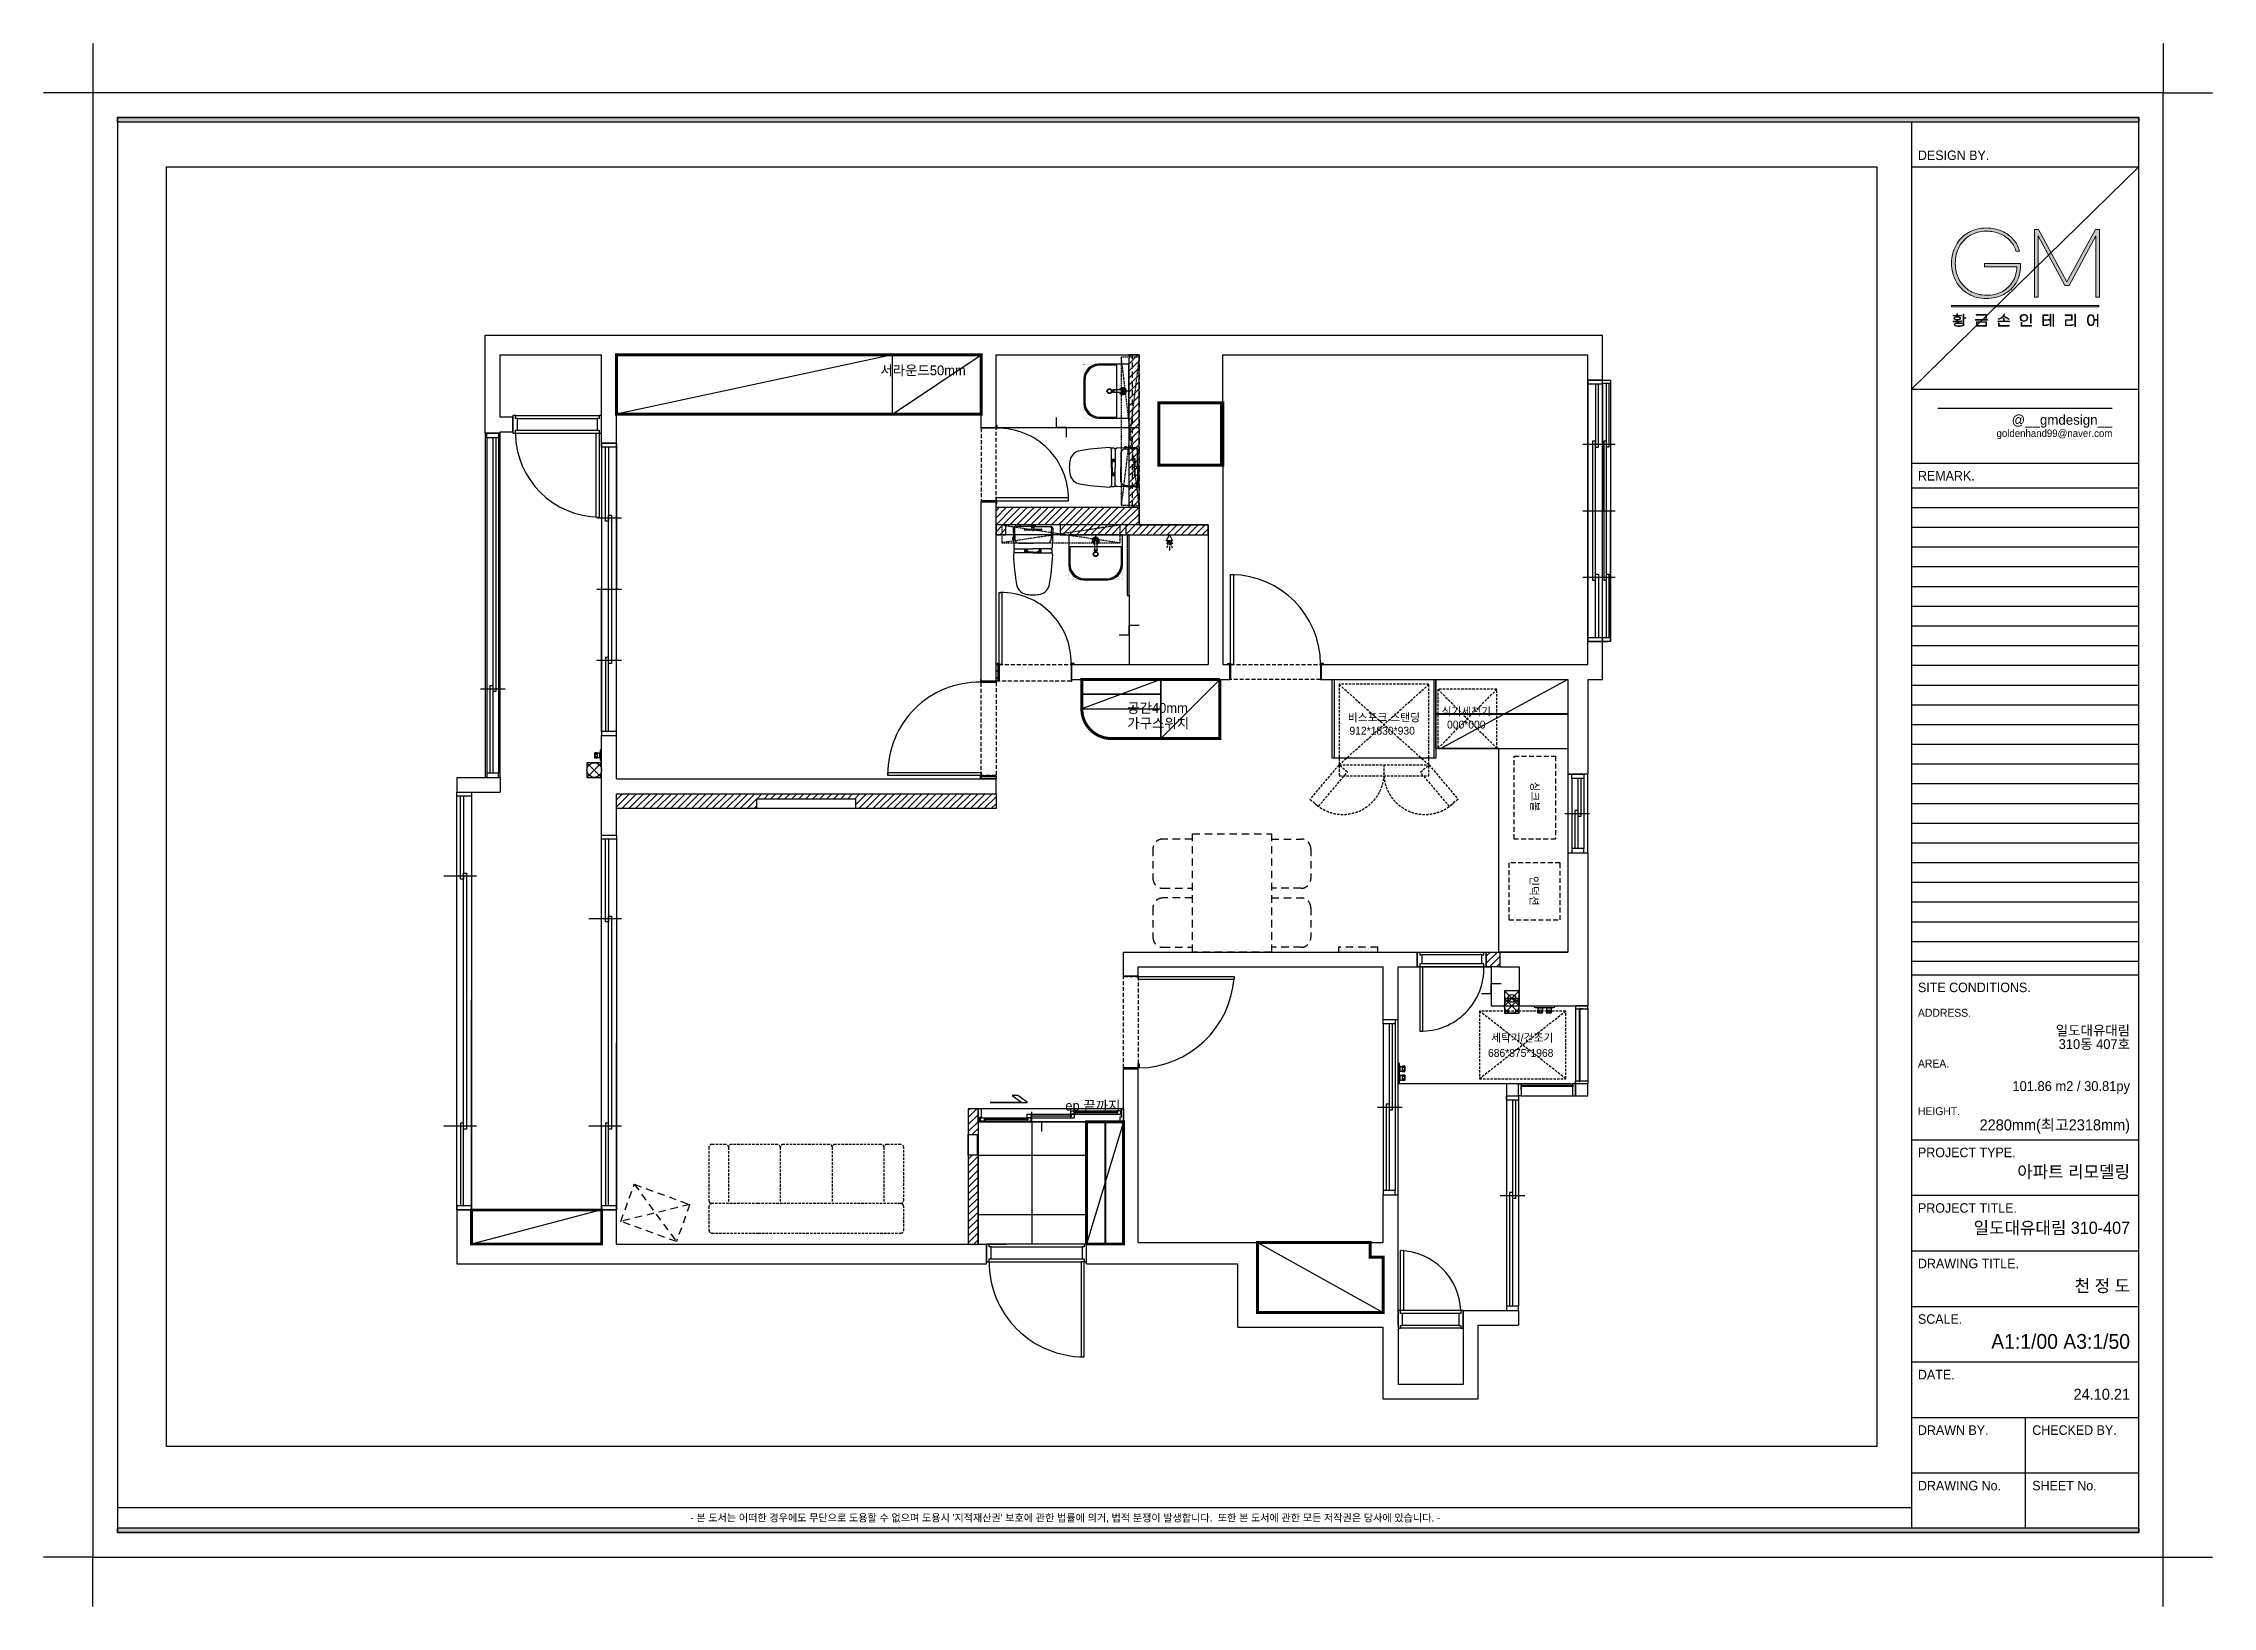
# Model space of a CAD drawing. Header units: inches. Extents: x 38372 to 259385, y 31566 to 93830.
# Drawn here: x 118265 to 140265, y 54416 to 70266 of the extents above; entities that cross this region are included whole.
import ezdxf
from ezdxf.enums import TextEntityAlignment as Align

# ---------------------------------------------------------------- set-up
doc = ezdxf.new("R2010")
doc.units = ezdxf.units.IN
doc.header["$LTSCALE"] = 50
doc.header["$MEASUREMENT"] = 0
for name, pattern in [('DASHED', [0.75, 0.5, -0.25]), ('DASHEDX2', [1.5, 1, -0.5]), ('DH-HID2', [1.2, 0.8, -0.4]), ('DOT', [0.25, 0, -0.25]), ('HID', [2.5, 1.5, -1]), ('HIDDEN', [0.375, 0.25, -0.125])]:
    doc.linetypes.add(name, pattern=pattern)
for name, color, linetype in [('02-WAL', 2, 'Continuous'), ('03-WAL NEW', 3, 'Continuous'), ('04-WIN', 4, 'Continuous'), ('06-FUR', 6, 'Continuous'), ('06-LIGHT', 4, 'Continuous'), ('2-con', 2, 'Continuous'), ('3.기호.계단선', 30, 'Continuous'), ('4-win', 4, 'Continuous'), ('_LIBR', 4, 'Continuous'), ('_U+B808_U+C774_U+C5B4 2', 7, 'Continuous'), ('BATH', 4, 'Continuous'), ('CO-BATH', 6, 'Continuous'), ('CO-DOOR', 8, 'Continuous'), ('F-SYM', 7, 'Continuous'), ('fin', 5, 'Continuous'), ('FORM(YOURNAME)-11', 1, 'Continuous'), ('FUR', 8, 'DASHED'), ('HL', 6, 'HIDDEN'), ('도면층8', 8, 'Continuous'), ('설비', 140, 'Continuous'), ('욕실설비', 3, 'Continuous')]:
    doc.layers.add(name, color=color, linetype=linetype)
doc.styles.add('YOURNAME', font='HY울릉도M.TTF')
doc.styles.add('코레일둥고', font='Korail_Round_Gothic_Medium.ttf')

msp = doc.modelspace()

# ---------------------------------------------------------------- texts
at = {"layer": '설비', "color": 30, "style": '코레일둥고'}
for s, p in [('서라운드50mm', (126753.3, 67000.8)), ('공간40mm', (129257.1, 63577.9)), ('가구스위치', (129257.1, 63423)), ('ep 끝까지', (128629.5, 59544.4))]:
    msp.add_text(s, height=100, dxfattribs=at).set_placement(p, align=Align.TOP_LEFT)

# ---------------------------------------------------------------- blocks, each defined once
blk = doc.blocks.new('block 29')
at = {"layer": '_U+B808_U+C774_U+C5B4 2'}
h = blk.add_hatch(color=35, dxfattribs=at)
h.dxf.hatch_style = 2
edge = h.paths.add_edge_path()
edge.add_spline(control_points=[(626.29, -130.32), (626.06, -130.35), (625.8, -130.36), (625.5, -130.36), (625.5, -130.36), (624.38, -130.36), (624.38, -130.36), (624.38, -130.36), (624.38, -130.21), (624.38, -130.21), (624.38, -130.21), (625.42, -130.21), (625.42, -130.21), (625.42, -130.21), (625.42, -129.89), (625.42, -129.89), (625.16, -129.88), (624.96, -129.84), (624.81, -129.76), (624.66, -129.68), (624.58, -129.57), (624.58, -129.44), (624.58, -129.3), (624.66, -129.19), (624.83, -129.1), (625, -129.02), (625.22, -128.98), (625.5, -128.98), (625.79, -128.98), (626.01, -129.02), (626.18, -129.1), (626.34, -129.19), (626.43, -129.3), (626.43, -129.44), (626.43, -129.57), (626.35, -129.68), (626.2, -129.76), (626.05, -129.84), (625.84, -129.89), (625.58, -129.89), (625.58, -129.89), (625.58, -130.21), (625.58, -130.21), (626.18, -130.2), (626.58, -130.16), (626.78, -130.07), (626.78, -130.07), (626.78, -130.22), (626.78, -130.22), (626.68, -130.27), (626.51, -130.3), (626.29, -130.32)], knot_values=[0, 0, 0, 0, 1, 1, 1, 2, 2, 2, 3, 3, 3, 4, 4, 4, 5, 5, 5, 6, 6, 6, 7, 7, 7, 8, 8, 8, 9, 9, 9, 10, 10, 10, 11, 11, 11, 12, 12, 12, 13, 13, 13, 14, 14, 14, 15, 15, 15, 16, 16, 16, 17, 17, 17, 17], degree=3, periodic=0)
h.paths.add_polyline_path([(626.62, -128.8), (624.41, -128.8), (624.41, -128.65), (625.41, -128.65), (625.41, -128.24), (625.58, -128.24), (625.58, -128.65), (626.62, -128.65)])
edge = h.paths.add_edge_path()
edge.add_spline(control_points=[(626.98, -130.76), (627.24, -130.83), (627.37, -130.96), (627.37, -131.13), (627.37, -131.3), (627.24, -131.42), (626.98, -131.5), (626.72, -131.57), (626.39, -131.61), (626, -131.61), (625.61, -131.61), (625.28, -131.57), (625.02, -131.5), (624.76, -131.42), (624.63, -131.3), (624.63, -131.13), (624.63, -130.96), (624.76, -130.83), (625.02, -130.76), (625.28, -130.68), (625.61, -130.65), (626, -130.65), (626.39, -130.65), (626.72, -130.68), (626.98, -130.76)], knot_values=[0, 0, 0, 0, 1, 1, 1, 2, 2, 2, 3, 3, 3, 4, 4, 4, 5, 5, 5, 6, 6, 6, 7, 7, 7, 8, 8, 8, 8], degree=3, periodic=0)
edge = h.paths.add_edge_path()
edge.add_spline(control_points=[(624.95, -129.67), (625.09, -129.72), (625.27, -129.75), (625.5, -129.75), (625.73, -129.75), (625.92, -129.72), (626.06, -129.67), (626.2, -129.61), (626.27, -129.53), (626.27, -129.44), (626.27, -129.34), (626.2, -129.27), (626.06, -129.21), (625.92, -129.15), (625.73, -129.13), (625.5, -129.13), (625.27, -129.13), (625.09, -129.15), (624.95, -129.21), (624.81, -129.27), (624.74, -129.34), (624.74, -129.44), (624.74, -129.53), (624.81, -129.61), (624.95, -129.67)], knot_values=[0, 0, 0, 0, 1, 1, 1, 2, 2, 2, 3, 3, 3, 4, 4, 4, 5, 5, 5, 6, 6, 6, 7, 7, 7, 8, 8, 8, 8], degree=3, periodic=0)
edge = h.paths.add_edge_path()
edge.add_spline(control_points=[(626.83, -131.38), (627.08, -131.33), (627.2, -131.25), (627.2, -131.13), (627.2, -131.01), (627.08, -130.92), (626.83, -130.87), (626.59, -130.82), (626.31, -130.79), (626, -130.79), (625.69, -130.79), (625.41, -130.82), (625.17, -130.87), (624.92, -130.92), (624.8, -131.01), (624.8, -131.13), (624.8, -131.25), (624.92, -131.33), (625.17, -131.38), (625.41, -131.44), (625.69, -131.46), (626, -131.46), (626.31, -131.46), (626.59, -131.44), (626.83, -131.38)], knot_values=[0, 0, 0, 0, 1, 1, 1, 2, 2, 2, 3, 3, 3, 4, 4, 4, 5, 5, 5, 6, 6, 6, 7, 7, 7, 8, 8, 8, 8], degree=3, periodic=0)
h.paths.add_polyline_path([(627.8, -129.28), (627.8, -129.43), (627.29, -129.43), (627.29, -130.53), (627.13, -130.53), (627.13, -128.32), (627.29, -128.32), (627.29, -129.28)])
h = blk.add_hatch(color=35, dxfattribs=at)
h.dxf.hatch_style = 2
h.paths.add_polyline_path([(633.67, -129.92), (630.41, -129.92), (630.41, -129.77), (633.67, -129.77)])
h.paths.add_polyline_path([(633.4, -129.51), (633.24, -129.51), (633.24, -128.55), (630.66, -128.55), (630.66, -128.4), (633.4, -128.4)])
h.paths.add_polyline_path([(633.41, -131.54), (630.67, -131.54), (630.67, -130.36), (633.41, -130.36)])
h.paths.add_polyline_path([(633.25, -131.39), (633.25, -130.51), (630.83, -130.51), (630.83, -131.39)])
h = blk.add_hatch(color=35, dxfattribs=at)
h.dxf.hatch_style = 2
h.paths.add_polyline_path([(639.69, -130.16), (639.69, -130.31), (636.44, -130.31), (636.44, -130.16), (637.98, -130.16), (637.98, -129.51), (638.15, -129.51), (638.15, -130.16)])
edge = h.paths.add_edge_path()
edge.add_spline(control_points=[(637.36, -129.47), (637.09, -129.61), (636.83, -129.68), (636.58, -129.68), (636.58, -129.68), (636.58, -129.53), (636.58, -129.53), (636.8, -129.52), (637.02, -129.46), (637.24, -129.35), (637.47, -129.24), (637.66, -129.08), (637.83, -128.89), (638, -128.7), (638.1, -128.49), (638.15, -128.26), (638.15, -128.26), (638.31, -128.28), (638.31, -128.28), (638.27, -128.46), (638.21, -128.63), (638.1, -128.79), (638.1, -128.79), (639.55, -129.58), (639.55, -129.58), (639.55, -129.58), (639.48, -129.71), (639.48, -129.71), (639.48, -129.71), (638.01, -128.93), (638.01, -128.93), (637.84, -129.15), (637.62, -129.33), (637.36, -129.47)], knot_values=[0, 0, 0, 0, 1, 1, 1, 2, 2, 2, 3, 3, 3, 4, 4, 4, 5, 5, 5, 6, 6, 6, 7, 7, 7, 8, 8, 8, 9, 9, 9, 10, 10, 10, 11, 11, 11, 11], degree=3, periodic=0)
h.paths.add_polyline_path([(636.86, -131.39), (639.51, -131.39), (639.51, -131.54), (636.7, -131.54), (636.7, -130.65), (636.86, -130.65)])
h = blk.add_hatch(color=35, dxfattribs=at)
h.dxf.hatch_style = 2
edge = h.paths.add_edge_path()
edge.add_spline(control_points=[(644.09, -128.5), (644.24, -128.59), (644.35, -128.7), (644.43, -128.84), (644.51, -128.98), (644.55, -129.14), (644.55, -129.31), (644.55, -129.49), (644.51, -129.65), (644.43, -129.79), (644.35, -129.93), (644.24, -130.04), (644.09, -130.13), (643.93, -130.21), (643.75, -130.25), (643.54, -130.25), (643.33, -130.25), (643.15, -130.21), (643, -130.13), (642.85, -130.04), (642.73, -129.93), (642.65, -129.79), (642.57, -129.65), (642.53, -129.49), (642.53, -129.31), (642.53, -129.14), (642.57, -128.98), (642.65, -128.84), (642.73, -128.7), (642.85, -128.59), (643, -128.5), (643.15, -128.42), (643.33, -128.38), (643.54, -128.38), (643.75, -128.38), (643.93, -128.42), (644.09, -128.5)], knot_values=[0, 0, 0, 0, 1, 1, 1, 2, 2, 2, 3, 3, 3, 4, 4, 4, 5, 5, 5, 6, 6, 6, 7, 7, 7, 8, 8, 8, 9, 9, 9, 10, 10, 10, 11, 11, 11, 12, 12, 12, 12], degree=3, periodic=0)
edge = h.paths.add_edge_path()
edge.add_spline(control_points=[(643.1, -128.62), (642.97, -128.69), (642.87, -128.78), (642.8, -128.9), (642.73, -129.02), (642.7, -129.16), (642.7, -129.31), (642.7, -129.47), (642.73, -129.61), (642.8, -129.73), (642.87, -129.85), (642.97, -129.94), (643.1, -130.01), (643.23, -130.07), (643.38, -130.11), (643.54, -130.11), (643.71, -130.11), (643.86, -130.07), (643.99, -130.01), (644.12, -129.94), (644.21, -129.85), (644.28, -129.73), (644.35, -129.61), (644.39, -129.47), (644.39, -129.31), (644.39, -129.16), (644.35, -129.02), (644.28, -128.9), (644.21, -128.78), (644.12, -128.69), (643.99, -128.62), (643.86, -128.56), (643.71, -128.52), (643.54, -128.52), (643.38, -128.52), (643.23, -128.56), (643.1, -128.62)], knot_values=[0, 0, 0, 0, 1, 1, 1, 2, 2, 2, 3, 3, 3, 4, 4, 4, 5, 5, 5, 6, 6, 6, 7, 7, 7, 8, 8, 8, 9, 9, 9, 10, 10, 10, 11, 11, 11, 12, 12, 12, 12], degree=3, periodic=0)
h.paths.add_polyline_path([(642.98, -131.39), (645.58, -131.39), (645.58, -131.54), (642.82, -131.54), (642.82, -130.53), (642.98, -130.53)])
h.paths.add_polyline_path([(645.45, -130.78), (645.29, -130.78), (645.29, -128.32), (645.45, -128.32)])
h = blk.add_hatch(color=35, dxfattribs=at)
h.dxf.hatch_style = 2
edge = h.paths.add_edge_path()
edge.add_spline(control_points=[(649.11, -131.24), (649.37, -131.24), (649.58, -131.22), (649.75, -131.19), (649.92, -131.17), (650.08, -131.12), (650.22, -131.05), (650.22, -131.05), (650.22, -131.21), (650.22, -131.21), (649.97, -131.33), (649.61, -131.39), (649.13, -131.39), (649.13, -131.39), (648.63, -131.39), (648.63, -131.39), (648.63, -131.39), (648.63, -128.48), (648.63, -128.48), (648.63, -128.48), (650.06, -128.48), (650.06, -128.48), (650.06, -128.48), (650.06, -128.63), (650.06, -128.63), (650.06, -128.63), (648.79, -128.63), (648.79, -128.63), (648.79, -128.63), (648.79, -129.81), (648.79, -129.81), (648.79, -129.81), (649.87, -129.81), (649.87, -129.81), (649.87, -129.81), (649.87, -129.96), (649.87, -129.96), (649.87, -129.96), (648.79, -129.96), (648.79, -129.96), (648.79, -129.96), (648.79, -131.24), (648.79, -131.24), (648.79, -131.24), (649.11, -131.24), (649.11, -131.24)], knot_values=[0, 0, 0, 0, 1, 1, 1, 2, 2, 2, 3, 3, 3, 4, 4, 4, 5, 5, 5, 6, 6, 6, 7, 7, 7, 8, 8, 8, 9, 9, 9, 10, 10, 10, 11, 11, 11, 12, 12, 12, 13, 13, 13, 14, 14, 14, 15, 15, 15, 15], degree=3, periodic=0)
h.paths.add_polyline_path([(650.64, -128.35), (650.8, -128.35), (650.8, -131.56), (650.64, -131.56), (650.64, -129.94), (650.06, -129.94), (650.06, -129.79), (650.64, -129.79)])
h.paths.add_polyline_path([(651.57, -128.32), (651.57, -131.62), (651.41, -131.62), (651.41, -128.32)])
h = blk.add_hatch(color=35, dxfattribs=at)
h.dxf.hatch_style = 2
edge = h.paths.add_edge_path()
edge.add_spline(control_points=[(656.55, -129.97), (656.55, -129.97), (654.9, -129.97), (654.9, -129.97), (654.9, -129.97), (654.9, -131.24), (654.9, -131.24), (654.9, -131.24), (656.08, -131.24), (656.08, -131.24), (656.23, -131.24), (656.39, -131.22), (656.55, -131.19), (656.7, -131.17), (656.83, -131.13), (656.93, -131.08), (656.93, -131.08), (656.93, -131.23), (656.93, -131.23), (656.83, -131.28), (656.71, -131.32), (656.55, -131.34), (656.4, -131.37), (656.24, -131.39), (656.08, -131.39), (656.08, -131.39), (654.74, -131.39), (654.74, -131.39), (654.74, -131.39), (654.74, -129.82), (654.74, -129.82), (654.74, -129.82), (656.39, -129.82), (656.39, -129.82), (656.39, -129.82), (656.39, -128.63), (656.39, -128.63), (656.39, -128.63), (654.73, -128.63), (654.73, -128.63), (654.73, -128.63), (654.73, -128.48), (654.73, -128.48), (654.73, -128.48), (656.55, -128.48), (656.55, -128.48), (656.55, -128.48), (656.55, -129.97), (656.55, -129.97)], knot_values=[0, 0, 0, 0, 1, 1, 1, 2, 2, 2, 3, 3, 3, 4, 4, 4, 5, 5, 5, 6, 6, 6, 7, 7, 7, 8, 8, 8, 9, 9, 9, 10, 10, 10, 11, 11, 11, 12, 12, 12, 13, 13, 13, 14, 14, 14, 15, 15, 15, 16, 16, 16, 16], degree=3, periodic=0)
h.paths.add_polyline_path([(657.51, -131.62), (657.34, -131.62), (657.34, -128.32), (657.51, -128.32)])
h = blk.add_hatch(color=35, dxfattribs=at)
h.dxf.hatch_style = 2
edge = h.paths.add_edge_path()
edge.add_spline(control_points=[(663.56, -128.32), (663.56, -128.32), (663.56, -131.62), (663.56, -131.62), (663.56, -131.62), (663.4, -131.62), (663.4, -131.62), (663.4, -131.62), (663.4, -129.94), (663.4, -129.94), (663.4, -129.94), (662.6, -129.94), (662.6, -129.94), (662.6, -130.27), (662.56, -130.54), (662.48, -130.77), (662.4, -130.99), (662.29, -131.16), (662.14, -131.27), (662, -131.38), (661.84, -131.43), (661.65, -131.43), (661.47, -131.43), (661.3, -131.38), (661.16, -131.27), (661.02, -131.16), (660.91, -130.99), (660.82, -130.76), (660.74, -130.54), (660.7, -130.26), (660.7, -129.93), (660.7, -129.6), (660.74, -129.33), (660.82, -129.1), (660.91, -128.88), (661.02, -128.71), (661.16, -128.6), (661.3, -128.49), (661.47, -128.43), (661.65, -128.43), (661.83, -128.43), (661.99, -128.48), (662.13, -128.58), (662.26, -128.68), (662.37, -128.83), (662.46, -129.04), (662.54, -129.24), (662.59, -129.5), (662.6, -129.79), (662.6, -129.79), (663.4, -129.79), (663.4, -129.79), (663.4, -129.79), (663.4, -128.32), (663.4, -128.32), (663.4, -128.32), (663.56, -128.32), (663.56, -128.32)], knot_values=[0, 0, 0, 0, 1, 1, 1, 2, 2, 2, 3, 3, 3, 4, 4, 4, 5, 5, 5, 6, 6, 6, 7, 7, 7, 8, 8, 8, 9, 9, 9, 10, 10, 10, 11, 11, 11, 12, 12, 12, 13, 13, 13, 14, 14, 14, 15, 15, 15, 16, 16, 16, 17, 17, 17, 18, 18, 18, 19, 19, 19, 19], degree=3, periodic=0)
edge = h.paths.add_edge_path()
edge.add_spline(control_points=[(662.06, -131.13), (662.18, -131.03), (662.27, -130.88), (662.34, -130.68), (662.4, -130.48), (662.44, -130.23), (662.44, -129.93), (662.44, -129.64), (662.4, -129.39), (662.34, -129.19), (662.27, -128.98), (662.18, -128.83), (662.06, -128.73), (661.94, -128.63), (661.8, -128.58), (661.65, -128.58), (661.5, -128.58), (661.37, -128.63), (661.25, -128.73), (661.13, -128.83), (661.04, -128.98), (660.97, -129.19), (660.9, -129.39), (660.87, -129.64), (660.87, -129.93), (660.87, -130.23), (660.9, -130.48), (660.97, -130.68), (661.04, -130.88), (661.13, -131.03), (661.25, -131.13), (661.37, -131.23), (661.5, -131.28), (661.65, -131.28), (661.8, -131.28), (661.94, -131.23), (662.06, -131.13)], knot_values=[0, 0, 0, 0, 1, 1, 1, 2, 2, 2, 3, 3, 3, 4, 4, 4, 5, 5, 5, 6, 6, 6, 7, 7, 7, 8, 8, 8, 9, 9, 9, 10, 10, 10, 11, 11, 11, 12, 12, 12, 12], degree=3, periodic=0)
at = {"layer": '_U+B808_U+C774_U+C5B4 2', "lineweight": 0}
for points in [[(626.62, -128.8), (624.41, -128.8), (624.41, -128.65), (625.41, -128.65), (625.41, -128.24), (625.58, -128.24), (625.58, -128.65), (626.62, -128.65), (626.62, -128.8)], [(627.8, -129.28), (627.8, -129.43), (627.29, -129.43), (627.29, -130.53), (627.13, -130.53), (627.13, -128.32), (627.29, -128.32), (627.29, -129.28), (627.8, -129.28)], [(633.4, -129.51), (633.24, -129.51), (633.24, -128.55), (630.66, -128.55), (630.66, -128.4), (633.4, -128.4), (633.4, -129.51)], [(645.45, -130.78), (645.29, -130.78), (645.29, -128.32), (645.45, -128.32), (645.45, -130.78)], [(650.64, -128.35), (650.8, -128.35), (650.8, -131.56), (650.64, -131.56), (650.64, -129.94), (650.06, -129.94), (650.06, -129.79), (650.64, -129.79), (650.64, -128.35)], [(651.57, -128.32), (651.57, -131.62), (651.41, -131.62), (651.41, -128.32), (651.57, -128.32)], [(657.51, -131.62), (657.34, -131.62), (657.34, -128.32), (657.51, -128.32), (657.51, -131.62)], [(633.67, -129.92), (630.41, -129.92), (630.41, -129.77), (633.67, -129.77), (633.67, -129.92)], [(633.41, -131.54), (630.67, -131.54), (630.67, -130.36), (633.41, -130.36), (633.41, -131.54)], [(633.25, -131.39), (633.25, -130.51), (630.83, -130.51), (630.83, -131.39), (633.25, -131.39)], [(639.69, -130.16), (639.69, -130.31), (636.44, -130.31), (636.44, -130.16), (637.98, -130.16), (637.98, -129.51), (638.15, -129.51), (638.15, -130.16), (639.69, -130.16)], [(636.86, -131.39), (639.51, -131.39), (639.51, -131.54), (636.7, -131.54), (636.7, -130.65), (636.86, -130.65), (636.86, -131.39)], [(642.98, -131.39), (645.58, -131.39), (645.58, -131.54), (642.82, -131.54), (642.82, -130.53), (642.98, -130.53), (642.98, -131.39)]]:
    blk.add_lwpolyline(points, dxfattribs=at)
for points, knots in [([(626.29, -130.32), (626.06, -130.35), (625.8, -130.36), (625.5, -130.36), (625.5, -130.36), (624.38, -130.36), (624.38, -130.36), (624.38, -130.36), (624.38, -130.21), (624.38, -130.21), (624.38, -130.21), (625.42, -130.21), (625.42, -130.21), (625.42, -130.21), (625.42, -129.89), (625.42, -129.89), (625.16, -129.88), (624.96, -129.84), (624.81, -129.76), (624.66, -129.68), (624.58, -129.57), (624.58, -129.44), (624.58, -129.3), (624.66, -129.19), (624.83, -129.1), (625, -129.02), (625.22, -128.98), (625.5, -128.98), (625.79, -128.98), (626.01, -129.02), (626.18, -129.1), (626.34, -129.19), (626.43, -129.3), (626.43, -129.44), (626.43, -129.57), (626.35, -129.68), (626.2, -129.76), (626.05, -129.84), (625.84, -129.89), (625.58, -129.89), (625.58, -129.89), (625.58, -130.21), (625.58, -130.21), (626.18, -130.2), (626.58, -130.16), (626.78, -130.07), (626.78, -130.07), (626.78, -130.22), (626.78, -130.22), (626.68, -130.27), (626.51, -130.3), (626.29, -130.32)], [0, 0, 0, 0, 1, 1, 1, 2, 2, 2, 3, 3, 3, 4, 4, 4, 5, 5, 5, 6, 6, 6, 7, 7, 7, 8, 8, 8, 9, 9, 9, 10, 10, 10, 11, 11, 11, 12, 12, 12, 13, 13, 13, 14, 14, 14, 15, 15, 15, 16, 16, 16, 17, 17, 17, 17]), ([(637.36, -129.47), (637.09, -129.61), (636.83, -129.68), (636.58, -129.68), (636.58, -129.68), (636.58, -129.53), (636.58, -129.53), (636.8, -129.52), (637.02, -129.46), (637.24, -129.35), (637.47, -129.24), (637.66, -129.08), (637.83, -128.89), (638, -128.7), (638.1, -128.49), (638.15, -128.26), (638.15, -128.26), (638.31, -128.28), (638.31, -128.28), (638.27, -128.46), (638.21, -128.63), (638.1, -128.79), (638.1, -128.79), (639.55, -129.58), (639.55, -129.58), (639.55, -129.58), (639.48, -129.71), (639.48, -129.71), (639.48, -129.71), (638.01, -128.93), (638.01, -128.93), (637.84, -129.15), (637.62, -129.33), (637.36, -129.47)], [0, 0, 0, 0, 1, 1, 1, 2, 2, 2, 3, 3, 3, 4, 4, 4, 5, 5, 5, 6, 6, 6, 7, 7, 7, 8, 8, 8, 9, 9, 9, 10, 10, 10, 11, 11, 11, 11]), ([(644.09, -128.5), (644.24, -128.59), (644.35, -128.7), (644.43, -128.84), (644.51, -128.98), (644.55, -129.14), (644.55, -129.31), (644.55, -129.49), (644.51, -129.65), (644.43, -129.79), (644.35, -129.93), (644.24, -130.04), (644.09, -130.13), (643.93, -130.21), (643.75, -130.25), (643.54, -130.25), (643.33, -130.25), (643.15, -130.21), (643, -130.13), (642.85, -130.04), (642.73, -129.93), (642.65, -129.79), (642.57, -129.65), (642.53, -129.49), (642.53, -129.31), (642.53, -129.14), (642.57, -128.98), (642.65, -128.84), (642.73, -128.7), (642.85, -128.59), (643, -128.5), (643.15, -128.42), (643.33, -128.38), (643.54, -128.38), (643.75, -128.38), (643.93, -128.42), (644.09, -128.5)], [0, 0, 0, 0, 1, 1, 1, 2, 2, 2, 3, 3, 3, 4, 4, 4, 5, 5, 5, 6, 6, 6, 7, 7, 7, 8, 8, 8, 9, 9, 9, 10, 10, 10, 11, 11, 11, 12, 12, 12, 12]), ([(643.1, -128.62), (642.97, -128.69), (642.87, -128.78), (642.8, -128.9), (642.73, -129.02), (642.7, -129.16), (642.7, -129.31), (642.7, -129.47), (642.73, -129.61), (642.8, -129.73), (642.87, -129.85), (642.97, -129.94), (643.1, -130.01), (643.23, -130.07), (643.38, -130.11), (643.54, -130.11), (643.71, -130.11), (643.86, -130.07), (643.99, -130.01), (644.12, -129.94), (644.21, -129.85), (644.28, -129.73), (644.35, -129.61), (644.39, -129.47), (644.39, -129.31), (644.39, -129.16), (644.35, -129.02), (644.28, -128.9), (644.21, -128.78), (644.12, -128.69), (643.99, -128.62), (643.86, -128.56), (643.71, -128.52), (643.54, -128.52), (643.38, -128.52), (643.23, -128.56), (643.1, -128.62)], [0, 0, 0, 0, 1, 1, 1, 2, 2, 2, 3, 3, 3, 4, 4, 4, 5, 5, 5, 6, 6, 6, 7, 7, 7, 8, 8, 8, 9, 9, 9, 10, 10, 10, 11, 11, 11, 12, 12, 12, 12]), ([(649.11, -131.24), (649.37, -131.24), (649.58, -131.22), (649.75, -131.19), (649.92, -131.17), (650.08, -131.12), (650.22, -131.05), (650.22, -131.05), (650.22, -131.21), (650.22, -131.21), (649.97, -131.33), (649.61, -131.39), (649.13, -131.39), (649.13, -131.39), (648.63, -131.39), (648.63, -131.39), (648.63, -131.39), (648.63, -128.48), (648.63, -128.48), (648.63, -128.48), (650.06, -128.48), (650.06, -128.48), (650.06, -128.48), (650.06, -128.63), (650.06, -128.63), (650.06, -128.63), (648.79, -128.63), (648.79, -128.63), (648.79, -128.63), (648.79, -129.81), (648.79, -129.81), (648.79, -129.81), (649.87, -129.81), (649.87, -129.81), (649.87, -129.81), (649.87, -129.96), (649.87, -129.96), (649.87, -129.96), (648.79, -129.96), (648.79, -129.96), (648.79, -129.96), (648.79, -131.24), (648.79, -131.24), (648.79, -131.24), (649.11, -131.24), (649.11, -131.24)], [0, 0, 0, 0, 1, 1, 1, 2, 2, 2, 3, 3, 3, 4, 4, 4, 5, 5, 5, 6, 6, 6, 7, 7, 7, 8, 8, 8, 9, 9, 9, 10, 10, 10, 11, 11, 11, 12, 12, 12, 13, 13, 13, 14, 14, 14, 15, 15, 15, 15]), ([(656.55, -129.97), (656.55, -129.97), (654.9, -129.97), (654.9, -129.97), (654.9, -129.97), (654.9, -131.24), (654.9, -131.24), (654.9, -131.24), (656.08, -131.24), (656.08, -131.24), (656.23, -131.24), (656.39, -131.22), (656.55, -131.19), (656.7, -131.17), (656.83, -131.13), (656.93, -131.08), (656.93, -131.08), (656.93, -131.23), (656.93, -131.23), (656.83, -131.28), (656.71, -131.32), (656.55, -131.34), (656.4, -131.37), (656.24, -131.39), (656.08, -131.39), (656.08, -131.39), (654.74, -131.39), (654.74, -131.39), (654.74, -131.39), (654.74, -129.82), (654.74, -129.82), (654.74, -129.82), (656.39, -129.82), (656.39, -129.82), (656.39, -129.82), (656.39, -128.63), (656.39, -128.63), (656.39, -128.63), (654.73, -128.63), (654.73, -128.63), (654.73, -128.63), (654.73, -128.48), (654.73, -128.48), (654.73, -128.48), (656.55, -128.48), (656.55, -128.48), (656.55, -128.48), (656.55, -129.97), (656.55, -129.97)], [0, 0, 0, 0, 1, 1, 1, 2, 2, 2, 3, 3, 3, 4, 4, 4, 5, 5, 5, 6, 6, 6, 7, 7, 7, 8, 8, 8, 9, 9, 9, 10, 10, 10, 11, 11, 11, 12, 12, 12, 13, 13, 13, 14, 14, 14, 15, 15, 15, 16, 16, 16, 16]), ([(663.56, -128.32), (663.56, -128.32), (663.56, -131.62), (663.56, -131.62), (663.56, -131.62), (663.4, -131.62), (663.4, -131.62), (663.4, -131.62), (663.4, -129.94), (663.4, -129.94), (663.4, -129.94), (662.6, -129.94), (662.6, -129.94), (662.6, -130.27), (662.56, -130.54), (662.48, -130.77), (662.4, -130.99), (662.29, -131.16), (662.14, -131.27), (662, -131.38), (661.84, -131.43), (661.65, -131.43), (661.47, -131.43), (661.3, -131.38), (661.16, -131.27), (661.02, -131.16), (660.91, -130.99), (660.82, -130.76), (660.74, -130.54), (660.7, -130.26), (660.7, -129.93), (660.7, -129.6), (660.74, -129.33), (660.82, -129.1), (660.91, -128.88), (661.02, -128.71), (661.16, -128.6), (661.3, -128.49), (661.47, -128.43), (661.65, -128.43), (661.83, -128.43), (661.99, -128.48), (662.13, -128.58), (662.26, -128.68), (662.37, -128.83), (662.46, -129.04), (662.54, -129.24), (662.59, -129.5), (662.6, -129.79), (662.6, -129.79), (663.4, -129.79), (663.4, -129.79), (663.4, -129.79), (663.4, -128.32), (663.4, -128.32), (663.4, -128.32), (663.56, -128.32), (663.56, -128.32)], [0, 0, 0, 0, 1, 1, 1, 2, 2, 2, 3, 3, 3, 4, 4, 4, 5, 5, 5, 6, 6, 6, 7, 7, 7, 8, 8, 8, 9, 9, 9, 10, 10, 10, 11, 11, 11, 12, 12, 12, 13, 13, 13, 14, 14, 14, 15, 15, 15, 16, 16, 16, 17, 17, 17, 18, 18, 18, 19, 19, 19, 19]), ([(662.06, -131.13), (662.18, -131.03), (662.27, -130.88), (662.34, -130.68), (662.4, -130.48), (662.44, -130.23), (662.44, -129.93), (662.44, -129.64), (662.4, -129.39), (662.34, -129.19), (662.27, -128.98), (662.18, -128.83), (662.06, -128.73), (661.94, -128.63), (661.8, -128.58), (661.65, -128.58), (661.5, -128.58), (661.37, -128.63), (661.25, -128.73), (661.13, -128.83), (661.04, -128.98), (660.97, -129.19), (660.9, -129.39), (660.87, -129.64), (660.87, -129.93), (660.87, -130.23), (660.9, -130.48), (660.97, -130.68), (661.04, -130.88), (661.13, -131.03), (661.25, -131.13), (661.37, -131.23), (661.5, -131.28), (661.65, -131.28), (661.8, -131.28), (661.94, -131.23), (662.06, -131.13)], [0, 0, 0, 0, 1, 1, 1, 2, 2, 2, 3, 3, 3, 4, 4, 4, 5, 5, 5, 6, 6, 6, 7, 7, 7, 8, 8, 8, 9, 9, 9, 10, 10, 10, 11, 11, 11, 12, 12, 12, 12]), ([(626.98, -130.76), (627.24, -130.83), (627.37, -130.96), (627.37, -131.13), (627.37, -131.3), (627.24, -131.42), (626.98, -131.5), (626.72, -131.57), (626.39, -131.61), (626, -131.61), (625.61, -131.61), (625.28, -131.57), (625.02, -131.5), (624.76, -131.42), (624.63, -131.3), (624.63, -131.13), (624.63, -130.96), (624.76, -130.83), (625.02, -130.76), (625.28, -130.68), (625.61, -130.65), (626, -130.65), (626.39, -130.65), (626.72, -130.68), (626.98, -130.76)], [0, 0, 0, 0, 1, 1, 1, 2, 2, 2, 3, 3, 3, 4, 4, 4, 5, 5, 5, 6, 6, 6, 7, 7, 7, 8, 8, 8, 8]), ([(624.95, -129.67), (625.09, -129.72), (625.27, -129.75), (625.5, -129.75), (625.73, -129.75), (625.92, -129.72), (626.06, -129.67), (626.2, -129.61), (626.27, -129.53), (626.27, -129.44), (626.27, -129.34), (626.2, -129.27), (626.06, -129.21), (625.92, -129.15), (625.73, -129.13), (625.5, -129.13), (625.27, -129.13), (625.09, -129.15), (624.95, -129.21), (624.81, -129.27), (624.74, -129.34), (624.74, -129.44), (624.74, -129.53), (624.81, -129.61), (624.95, -129.67)], [0, 0, 0, 0, 1, 1, 1, 2, 2, 2, 3, 3, 3, 4, 4, 4, 5, 5, 5, 6, 6, 6, 7, 7, 7, 8, 8, 8, 8]), ([(626.83, -131.38), (627.08, -131.33), (627.2, -131.25), (627.2, -131.13), (627.2, -131.01), (627.08, -130.92), (626.83, -130.87), (626.59, -130.82), (626.31, -130.79), (626, -130.79), (625.69, -130.79), (625.41, -130.82), (625.17, -130.87), (624.92, -130.92), (624.8, -131.01), (624.8, -131.13), (624.8, -131.25), (624.92, -131.33), (625.17, -131.38), (625.41, -131.44), (625.69, -131.46), (626, -131.46), (626.31, -131.46), (626.59, -131.44), (626.83, -131.38)], [0, 0, 0, 0, 1, 1, 1, 2, 2, 2, 3, 3, 3, 4, 4, 4, 5, 5, 5, 6, 6, 6, 7, 7, 7, 8, 8, 8, 8])]:
    blk.add_open_spline(points, degree=3, knots=knots, dxfattribs=at)
blk = doc.blocks.new('block 30')
at = {"layer": '_U+B808_U+C774_U+C5B4 2'}
h = blk.add_hatch(color=35, dxfattribs=at)
h.dxf.hatch_style = 2
edge = h.paths.add_edge_path()
edge.add_spline(control_points=[(637.53, -105.82), (638.78, -106.37), (639.83, -107.12), (640.66, -108.08), (641.5, -109.03), (642.06, -110.11), (642.35, -111.29), (642.35, -111.29), (641.36, -111.29), (641.36, -111.29), (641.11, -110.26), (640.6, -109.33), (639.84, -108.5), (639.08, -107.68), (638.14, -107.03), (637.02, -106.57), (635.9, -106.11), (634.7, -105.88), (633.42, -105.88), (631.78, -105.88), (630.32, -106.25), (629.04, -106.99), (627.76, -107.73), (626.76, -108.76), (626.05, -110.08), (625.33, -111.4), (624.97, -112.88), (624.97, -114.53), (624.97, -116.2), (625.33, -117.69), (626.05, -119), (626.76, -120.31), (627.77, -121.34), (629.05, -122.08), (630.34, -122.82), (631.82, -123.19), (633.49, -123.19), (634.98, -123.19), (636.34, -122.87), (637.56, -122.23), (638.78, -121.59), (639.75, -120.69), (640.47, -119.53), (641.18, -118.38), (641.57, -117.05), (641.61, -115.55), (641.61, -115.55), (632.88, -115.55), (632.88, -115.55), (632.88, -115.55), (632.88, -114.65), (632.88, -114.65), (632.88, -114.65), (642.63, -114.65), (642.63, -114.65), (642.63, -114.65), (642.63, -115.25), (642.63, -115.25), (642.63, -116.97), (642.23, -118.49), (641.42, -119.84), (640.6, -121.18), (639.49, -122.22), (638.08, -122.96), (636.67, -123.7), (635.11, -124.07), (633.39, -124.07), (631.57, -124.07), (629.95, -123.66), (628.52, -122.85), (627.09, -122.03), (625.98, -120.89), (625.18, -119.44), (624.37, -117.99), (623.97, -116.36), (623.97, -114.53), (623.97, -112.71), (624.37, -111.08), (625.18, -109.63), (625.98, -108.18), (627.09, -107.04), (628.52, -106.22), (629.95, -105.41), (631.57, -105), (633.39, -105), (634.89, -105), (636.27, -105.27), (637.53, -105.82)], knot_values=[0, 0, 0, 0, 1, 1, 1, 2, 2, 2, 3, 3, 3, 4, 4, 4, 5, 5, 5, 6, 6, 6, 7, 7, 7, 8, 8, 8, 9, 9, 9, 10, 10, 10, 11, 11, 11, 12, 12, 12, 13, 13, 13, 14, 14, 14, 15, 15, 15, 16, 16, 16, 17, 17, 17, 18, 18, 18, 19, 19, 19, 20, 20, 20, 21, 21, 21, 22, 22, 22, 23, 23, 23, 24, 24, 24, 25, 25, 25, 26, 26, 26, 27, 27, 27, 28, 28, 28, 29, 29, 29, 29], degree=3, periodic=0)
h = blk.add_hatch(color=35, dxfattribs=at)
h.dxf.hatch_style = 2
h.paths.add_polyline_path([(646.36, -105.39), (647.49, -105.39), (655.18, -119.56), (662.86, -105.39), (663.97, -105.39), (663.97, -123.68), (662.98, -123.68), (662.98, -107.17), (655.73, -120.53), (654.6, -120.53), (647.35, -107.17), (647.35, -123.68), (646.36, -123.68)])
at = {"layer": '_U+B808_U+C774_U+C5B4 2', "lineweight": 0}
blk.add_lwpolyline([(646.36, -105.39), (647.49, -105.39), (655.18, -119.56), (662.86, -105.39), (663.97, -105.39), (663.97, -123.68), (662.98, -123.68), (662.98, -107.17), (655.73, -120.53), (654.6, -120.53), (647.35, -107.17), (647.35, -123.68), (646.36, -123.68), (646.36, -105.39)], dxfattribs=at)
blk.add_open_spline([(637.53, -105.82), (638.78, -106.37), (639.83, -107.12), (640.66, -108.08), (641.5, -109.03), (642.06, -110.11), (642.35, -111.29), (642.35, -111.29), (641.36, -111.29), (641.36, -111.29), (641.11, -110.26), (640.6, -109.33), (639.84, -108.5), (639.08, -107.68), (638.14, -107.03), (637.02, -106.57), (635.9, -106.11), (634.7, -105.88), (633.42, -105.88), (631.78, -105.88), (630.32, -106.25), (629.04, -106.99), (627.76, -107.73), (626.76, -108.76), (626.05, -110.08), (625.33, -111.4), (624.97, -112.88), (624.97, -114.53), (624.97, -116.2), (625.33, -117.69), (626.05, -119), (626.76, -120.31), (627.77, -121.34), (629.05, -122.08), (630.34, -122.82), (631.82, -123.19), (633.49, -123.19), (634.98, -123.19), (636.34, -122.87), (637.56, -122.23), (638.78, -121.59), (639.75, -120.69), (640.47, -119.53), (641.18, -118.38), (641.57, -117.05), (641.61, -115.55), (641.61, -115.55), (632.88, -115.55), (632.88, -115.55), (632.88, -115.55), (632.88, -114.65), (632.88, -114.65), (632.88, -114.65), (642.63, -114.65), (642.63, -114.65), (642.63, -114.65), (642.63, -115.25), (642.63, -115.25), (642.63, -116.97), (642.23, -118.49), (641.42, -119.84), (640.6, -121.18), (639.49, -122.22), (638.08, -122.96), (636.67, -123.7), (635.11, -124.07), (633.39, -124.07), (631.57, -124.07), (629.95, -123.66), (628.52, -122.85), (627.09, -122.03), (625.98, -120.89), (625.18, -119.44), (624.37, -117.99), (623.97, -116.36), (623.97, -114.53), (623.97, -112.71), (624.37, -111.08), (625.18, -109.63), (625.98, -108.18), (627.09, -107.04), (628.52, -106.22), (629.95, -105.41), (631.57, -105), (633.39, -105), (634.89, -105), (636.27, -105.27), (637.53, -105.82)], degree=3, knots=[0, 0, 0, 0, 1, 1, 1, 2, 2, 2, 3, 3, 3, 4, 4, 4, 5, 5, 5, 6, 6, 6, 7, 7, 7, 8, 8, 8, 9, 9, 9, 10, 10, 10, 11, 11, 11, 12, 12, 12, 13, 13, 13, 14, 14, 14, 15, 15, 15, 16, 16, 16, 17, 17, 17, 18, 18, 18, 19, 19, 19, 20, 20, 20, 21, 21, 21, 22, 22, 22, 23, 23, 23, 24, 24, 24, 25, 25, 25, 26, 26, 26, 27, 27, 27, 28, 28, 28, 29, 29, 29, 29], dxfattribs=at)
blk = doc.blocks.new('block 28')
at = {"layer": '_U+B808_U+C774_U+C5B4 2'}
for name in ['block 30', 'block 29']:
    blk.add_blockref(name, (0, 0), dxfattribs=at)
blk = doc.blocks.new('block 27')
at = {"layer": '_U+B808_U+C774_U+C5B4 2'}
h = blk.add_hatch(color=35, dxfattribs=at)
h.dxf.hatch_style = 2
h.paths.add_polyline_path([(663.76, -126.35), (623.97, -126.35), (623.97, -125.94), (663.76, -125.94)])
at = {"layer": '_U+B808_U+C774_U+C5B4 2', "lineweight": 0}
blk.add_lwpolyline([(663.76, -126.35), (623.97, -126.35), (623.97, -125.94), (663.76, -125.94), (663.76, -126.35)], dxfattribs=at)
at = {"layer": '_U+B808_U+C774_U+C5B4 2'}
blk.add_blockref('block 28', (0, 0), dxfattribs=at)
blk = doc.blocks.new('FORM-PLAN')
at = {"layer": 'FORM(YOURNAME)-11'}
h = blk.add_hatch(color=256, dxfattribs=at)
h.dxf.hatch_style = 1
h.paths.add_polyline_path([(-71444, 55115), (10556, 55115), (10556, 54915), (-71444, 54915)])
h.paths.add_polyline_path([(-71444, -2085), (10556, -2085), (10556, -2285), (-71444, -2285)])
at = {"layer": 'Defpoints', "color": 158}
for p, q in [((1346, 54915), (1346, -2085)), ((1346, 53115), (10556, 53115)), ((10556, 53115), (1346, 44093)), ((1346, 44093), (10556, 44093)), ((1346, 40093), (10556, 40093)), ((1346, 39293), (10556, 39293)), ((1346, 38493), (10556, 38493)), ((1346, 37693), (10556, 37693)), ((1346, 36893), (10556, 36893)), ((1346, 36093), (10556, 36093)), ((1346, 35293), (10556, 35293)), ((1346, 34493), (10556, 34493)), ((1346, 33693), (10556, 33693)), ((1346, 32893), (10556, 32893)), ((1346, 32093), (10556, 32093)), ((1346, 31293), (10556, 31293)), ((1346, 30493), (10556, 30493)), ((1346, 29693), (10556, 29693)), ((1346, 28893), (10556, 28893)), ((1346, 28093), (10556, 28093)), ((1346, 27293), (10556, 27293)), ((1346, 26493), (10556, 26493)), ((1346, 25693), (10556, 25693)), ((1346, 24893), (10556, 24893)), ((1346, 24093), (10556, 24093)), ((1346, 23293), (10556, 23293)), ((1346, 22493), (10556, 22493)), ((1346, 21693), (10556, 21693)), ((1346, 20893), (10556, 20893)), ((1346, -1285), (-71444, -1285))]:
    blk.add_line(p, q, dxfattribs=at)
at = {"layer": 'Defpoints', "color": 1}
for points in [[(-72444, 58115), (-72444, 56115), (-74444, 56115)], [(11556, 58115), (11556, 56115), (13556, 56115)], [(-72444, -5285), (-72444, -3285), (-74444, -3285)], [(11556, -5285), (11556, -3285), (13556, -3285)]]:
    blk.add_lwpolyline(points, dxfattribs=at)
at = {"layer": 'Defpoints', "color": 158}
for points in [[(-71444, -2285), (10556, -2285), (10556, 55115), (-71444, 55115)], [(-69444, 53115), (-64, 53115), (-64, 1215), (-69444, 1215)]]:
    blk.add_lwpolyline(points, close=True, dxfattribs=at)
at = {"layer": 'FORM(YOURNAME)-11', "color": 251}
blk.add_line((2415, 43323), (9487, 43323), dxfattribs=at)
at = {"layer": 'FORM(YOURNAME)-11', "color": 14}
for p, q in [((1346, 41093), (10556, 41093)), ((1346, 20344), (10556, 20344)), ((1346, 13651), (10556, 13651)), ((1346, 11398), (10556, 11398)), ((1346, 9146), (10556, 9146)), ((1346, 6893), (10556, 6893)), ((1346, 4641), (10556, 4641)), ((1346, 2388), (10556, 2388)), ((5951, 2388), (5951, -2085)), ((1346, 136), (10556, 136))]:
    blk.add_line(p, q, dxfattribs=at)
at = {"layer": 'FORM(YOURNAME)-11', "color": 250}
blk.add_lwpolyline([(-72444, -3285), (11556, -3285), (11556, 56115), (-72444, 56115)], close=True, dxfattribs=at)
at = {"layer": 'FORM(YOURNAME)-11'}
for points in [[(-71444, 55115), (10556, 55115), (10556, 54915), (-71444, 54915)], [(-71444, -2085), (10556, -2085), (10556, -2285), (-71444, -2285)]]:
    blk.add_lwpolyline(points, close=True, dxfattribs=at)
at = {"layer": '_U+B808_U+C774_U+C5B4 2', "xscale": 150, "yscale": 150, "zscale": 150}
blk.add_blockref('block 27', (-90629, 66379), dxfattribs=at)
at = {"layer": 'FORM(YOURNAME)-11', "color": 14, "style": 'YOURNAME'}
for s, height, p in [('DESIGN BY.', 386.1, (1603, 53577)), ('REMARK.', 386.1, (1603, 40579)), ('SITE CONDITIONS.', 386.14, (1603, 19829)), ('PROJECT TYPE.', 386.14, (1603, 13136)), ('PROJECT TITLE.', 386.14, (1603, 10883)), ('DRAWING TITLE.', 386.14, (1603, 8631)), ('SCALE.', 386.1, (1603, 6378)), ('DATE.', 386.1, (1603, 4126)), ('DRAWN BY.', 386.1, (1603, 1873)), ('CHECKED BY.', 386.14, (6240, 1873)), ('DRAWING No.', 386.14, (1603, -379)), ('SHEET No.', 386.1, (6240, -379))]:
    blk.add_text(s, height=height, dxfattribs=at).set_placement(p, align=Align.MIDDLE_LEFT)
for s, height, width, p in [('goldenhand99@naver.com', 300, 0.995, (9487, 42154)), ('@__gmdesign__', 400, 1.03, (9487, 42649))]:
    blk.add_text(s, height=height, dxfattribs=dict(at, width=width)).set_placement(p, align=Align.RIGHT)
at = {"layer": 'FORM(YOURNAME)-11', "color": 251, "style": 'YOURNAME'}
for s, p in [('ADDRESS.', (1603, 18799)), ('AREA.', (1603, 16740)), ('HEIGHT.', (1603, 14809))]:
    blk.add_text(s, height=321.8, dxfattribs=at).set_placement(p, align=Align.MIDDLE_LEFT)
at = {"layer": 'FORM(YOURNAME)-11', "color": 1, "style": 'YOURNAME'}
blk.add_text("- 본 도서는 어떠한 경우에도 무단으로 도용할 수 없으며 도용시 '지적재산권' 보호에 관한 법률에 의거, 법적 분쟁이 발생합니다.  또한 본 도서에 관한 모든 저작권은 당사에 있습니다. -", height=300, dxfattribs=at).set_placement((-32990, -1685), align=Align.MIDDLE_CENTER)
at = {"layer": 'FORM(YOURNAME)-11', "color": 3, "style": 'YOURNAME'}
for tag, height, p in [('2', 450, (9905, 17544)), ('1', 450, (9905, 18188)), ('3', 450, (9905, 16257)), ('4', 450, (9905, 14326)), ('5', 515, (9905, 12009)), ('6', 515, (9905, 9757)), ('7', 515, (9905, 7504)), ('8', 515, (9905, 5252)), ('9', 515, (9905, 2999)), ('10', 515, (5655, 811)), ('11', 515, (9905, 747)), ('12', 515, (5655, -1441)), ('13', 515, (9905, -1441))]:
    blk.add_attdef(tag, text='', height=height, dxfattribs=at).set_placement(p, align=Align.MIDDLE_RIGHT)
blk = doc.blocks.new('ffwfr')
at = {"layer": '03-WAL NEW'}
h = blk.add_hatch(dxfattribs=at)
h.set_pattern_fill('_USER', color=8, scale=50, angle=225, pattern_type=0)
h.set_pattern_definition([(225, (159722.074, 126376.72), (35.35534, -35.35534), [])])
h.paths.add_polyline_path([(102088, 63998), (102109, 63998), (102109, 63798), (102088, 63798)])
at = {"color": 8}
for p, q in [((103433, 66740), (103368, 66740)), ((102701, 66373), (102701, 66473)), ((102088, 66373), (103538, 66373)), ((102801, 66373), (102701, 66373)), ((102801, 66273), (102801, 66373)), ((103098, 65283), (103098, 65218)), ((103438, 64668), (103438, 63968)), ((103338, 64268), (103438, 64268)), ((103438, 64268), (103438, 64368)), ((103438, 64368), (103538, 64368)), ((97938, 62823), (98088, 62973)), ((97938, 62973), (98088, 62823)), ((107243, 60433), (107393, 60583)), ((107243, 60583), (107393, 60433)), ((101905, 59333), (103005, 59333)), ((101905, 59333), (101905, 58091)), ((103005, 59333), (103005, 58091))]:
    blk.add_line(p, q, dxfattribs=at)
for points in [[(97938, 62823), (98088, 62823), (98088, 62973), (97938, 62973)], [(107243, 60433), (107393, 60433), (107393, 60583), (107243, 60583)]]:
    blk.add_lwpolyline(points, close=True, dxfattribs=at)
blk.add_lwpolyline([(102448, 59433), (102448, 59333), (102548, 59333), (102548, 59233)], dxfattribs=at)
for centre in [(98013, 62898), (107318, 60507)]:
    blk.add_circle(centre, 75, dxfattribs=at)
at = {"layer": '02-WAL', "color": 8}
for p, q in [((108088, 64203), (108288, 64203)), ((101888, 62808), (102088, 62808)), ((107965, 60507), (108088, 60507)), ((107965, 60507), (108088, 60507)), ((103005, 58092), (103380, 58092))]:
    blk.add_line(p, q, dxfattribs=at)
blk.add_lwpolyline([(102858, 63798), (102858, 63968)], dxfattribs=at)
at = {"layer": '03-WAL NEW', "color": 8, "linetype": 'Continuous'}
for p, q in [((103433, 67084), (103457, 67108)), ((103433, 67013), (103527, 67108)), ((103433, 66942), (103538, 67047)), ((103433, 66872), (103538, 66977)), ((103433, 66801), (103538, 66906)), ((103433, 66730), (103538, 66835)), ((103433, 66659), (103538, 66764)), ((103433, 66589), (103538, 66694)), ((103433, 66518), (103538, 66623)), ((103433, 66447), (103538, 66552)), ((103433, 66377), (103538, 66482)), ((104368, 66605), (104386, 66623)), ((104368, 66534), (104388, 66554)), ((104368, 66463), (104388, 66483)), ((103433, 66306), (103538, 66411)), ((103433, 66235), (103538, 66340)), ((103433, 66165), (103538, 66270)), ((104368, 66392), (104388, 66412)), ((104368, 66322), (104388, 66342)), ((104368, 66251), (104388, 66271)), ((103433, 66094), (103538, 66199)), ((103433, 66023), (103538, 66128)), ((103433, 65952), (103538, 66057)), ((104368, 66180), (104388, 66200)), ((104368, 66110), (104388, 66130)), ((104368, 66039), (104388, 66059)), ((103433, 65882), (103538, 65987)), ((103433, 65811), (103538, 65916)), ((103433, 65740), (103538, 65845)), ((104382, 65983), (104388, 65988)), ((102088, 65527), (102124, 65563)), ((102088, 65456), (102195, 65563)), ((102088, 65385), (102265, 65563)), ((102156, 65383), (102336, 65563)), ((102227, 65383), (102407, 65563)), ((102297, 65383), (102477, 65563)), ((102368, 65383), (102548, 65563)), ((102439, 65383), (102619, 65563)), ((102510, 65383), (102690, 65563)), ((102580, 65383), (102760, 65563)), ((102651, 65383), (102831, 65563)), ((102722, 65383), (102902, 65563)), ((102792, 65383), (102972, 65563)), ((102863, 65383), (103043, 65563)), ((102934, 65383), (103114, 65563)), ((103005, 65383), (103185, 65563)), ((103075, 65383), (103255, 65563)), ((103146, 65383), (103326, 65563)), ((103217, 65383), (103397, 65563)), ((103287, 65383), (103467, 65563)), ((103358, 65383), (103538, 65562)), ((103433, 65670), (103538, 65775)), ((103433, 65599), (103538, 65704)), ((103467, 65563), (103538, 65633)), ((102088, 65314), (102156, 65383)), ((102127, 65283), (102188, 65344)), ((102738, 65328), (102792, 65383)), ((102763, 65283), (102863, 65383)), ((102834, 65283), (102934, 65383)), ((102905, 65283), (103005, 65383)), ((102975, 65283), (103075, 65383)), ((103046, 65283), (103146, 65383)), ((103117, 65283), (103217, 65383)), ((103187, 65283), (103287, 65383)), ((103258, 65283), (103358, 65383)), ((103329, 65283), (103429, 65383)), ((103400, 65283), (103500, 65383)), ((103429, 65383), (103538, 65492)), ((103470, 65283), (103570, 65383)), ((103500, 65383), (103538, 65421)), ((103541, 65283), (103641, 65383)), ((103612, 65283), (103712, 65383)), ((103682, 65283), (103782, 65383)), ((103753, 65283), (103853, 65383)), ((103824, 65283), (103924, 65383)), ((103894, 65283), (103994, 65383)), ((103965, 65283), (104065, 65383)), ((104036, 65283), (104136, 65383)), ((104107, 65283), (104207, 65383)), ((104177, 65283), (104238, 65343)), ((98238, 62596), (98300, 62658)), ((98238, 62525), (98370, 62658)), ((98291, 62508), (98441, 62658)), ((98362, 62508), (98512, 62658)), ((98432, 62508), (98582, 62658)), ((98503, 62508), (98653, 62658)), ((98574, 62508), (98724, 62658)), ((98645, 62508), (98795, 62658)), ((98715, 62508), (98865, 62658)), ((98786, 62508), (98936, 62658)), ((98857, 62508), (99007, 62658)), ((98927, 62508), (99077, 62658)), ((98998, 62508), (99148, 62658)), ((99069, 62508), (99219, 62658)), ((99140, 62508), (99290, 62658)), ((99210, 62508), (99360, 62658)), ((99281, 62508), (99431, 62658)), ((99352, 62508), (99502, 62658)), ((99422, 62508), (99572, 62658)), ((99493, 62508), (99643, 62658)), ((99564, 62508), (99663, 62607)), ((99635, 62508), (99663, 62536)), ((99664, 62608), (99714, 62658)), ((99735, 62608), (99785, 62658)), ((99805, 62608), (99855, 62658)), ((99876, 62608), (99926, 62658)), ((99947, 62608), (99997, 62658)), ((100017, 62608), (100067, 62658)), ((100088, 62608), (100138, 62658)), ((100159, 62608), (100209, 62658)), ((100230, 62608), (100280, 62658)), ((100300, 62608), (100350, 62658)), ((100371, 62608), (100421, 62658)), ((100442, 62608), (100492, 62658)), ((100512, 62608), (100562, 62658)), ((100583, 62608), (100633, 62658)), ((100654, 62608), (100704, 62658)), ((100663, 62546), (100775, 62658)), ((100695, 62508), (100845, 62658)), ((100766, 62508), (100916, 62658)), ((100837, 62508), (100987, 62658)), ((100907, 62508), (101057, 62658)), ((100978, 62508), (101128, 62658)), ((101049, 62508), (101199, 62658)), ((101119, 62508), (101269, 62658)), ((101190, 62508), (101340, 62658)), ((101261, 62508), (101411, 62658)), ((101332, 62508), (101482, 62658)), ((101402, 62508), (101552, 62658)), ((101473, 62508), (101623, 62658)), ((101544, 62508), (101694, 62658)), ((101614, 62508), (101764, 62658)), ((101685, 62508), (101835, 62658)), ((101756, 62508), (101906, 62658)), ((101827, 62508), (101977, 62658)), ((101897, 62508), (102047, 62658)), ((101968, 62508), (102088, 62627)), ((102039, 62508), (102088, 62557)), ((107060, 61011), (107101, 61053)), ((107060, 60941), (107172, 61053)), ((107093, 60903), (107198, 61008)), ((107163, 60903), (107198, 60937)), ((101805, 59445), (101822, 59463)), ((101805, 59375), (101893, 59463)), ((101805, 59304), (101905, 59404)), ((101805, 59233), (101905, 59333)), ((101845, 59203), (101905, 59263)), ((102455, 58091), (102455, 59333)), ((101805, 58953), (101844, 58993)), ((101805, 58883), (101905, 58983)), ((101905, 58993), (103005, 58993)), ((101805, 58812), (101905, 58912)), ((101805, 58741), (101905, 58841)), ((101805, 58670), (101905, 58770)), ((101805, 58600), (101905, 58700)), ((101805, 58529), (101905, 58629)), ((101805, 58458), (101905, 58558)), ((101805, 58388), (101905, 58488)), ((101805, 58317), (101905, 58417)), ((101805, 58246), (101905, 58346)), ((101905, 58393), (103005, 58393)), ((101805, 58175), (101905, 58275)), ((101805, 58105), (101905, 58205)), ((101864, 58092), (101905, 58134))]:
    blk.add_line(p, q, dxfattribs=at)
at = {"layer": '03-WAL NEW', "color": 8}
for p, q in [((103538, 67108), (103433, 67108)), ((103433, 67108), (103433, 65563)), ((103538, 65563), (103538, 67108)), ((104368, 65983), (104368, 66623)), ((104368, 66623), (104388, 66623)), ((104388, 66623), (104388, 65983)), ((104388, 65983), (104368, 65983)), ((102088, 65383), (102088, 65563)), ((102088, 65563), (103538, 65563)), ((103433, 65563), (103538, 65563)), ((103538, 65563), (103538, 65383)), ((103538, 65383), (102088, 65383)), ((102188, 65383), (102088, 65383)), ((102088, 65383), (102088, 65283)), ((102188, 65283), (102188, 65383)), ((104238, 65383), (102738, 65383)), ((102738, 65383), (102738, 65283)), ((103408, 65283), (103408, 65383)), ((104238, 65283), (104238, 65383)), ((102738, 65283), (102088, 65283)), ((102088, 65283), (102188, 65283)), ((102738, 65283), (104238, 65283)), ((98238, 62508), (98238, 62658)), ((98238, 62658), (102088, 62658)), ((102088, 62508), (98238, 62508)), ((99663, 62508), (99663, 62608)), ((99663, 62608), (100663, 62608)), ((100663, 62508), (99663, 62508)), ((100663, 62608), (100663, 62508)), ((102088, 62658), (102088, 62508)), ((107060, 61053), (107198, 61053)), ((107060, 60903), (107060, 61053)), ((107198, 61053), (107198, 60903)), ((106165, 59716), (106165, 60903)), ((106165, 60903), (107110, 60903)), ((107198, 60903), (107060, 60903)), ((107110, 60903), (107110, 60507)), ((107110, 60633), (107110, 60733)), ((107110, 60733), (107210, 60733)), ((107010, 60633), (107110, 60633)), ((107110, 60507), (107965, 60507)), ((107393, 60658), (107243, 60507)), ((107243, 60658), (107393, 60507)), ((107393, 60658), (107243, 60658)), ((107243, 60658), (107243, 60507)), ((107243, 60507), (107393, 60507)), ((107393, 60507), (107393, 60658)), ((107965, 60507), (107965, 59716)), ((107915, 59716), (106165, 59716)), ((101905, 59463), (101805, 59463)), ((101805, 59463), (101805, 59333)), ((101905, 59333), (101905, 59463)), ((101805, 59333), (101805, 59333)), ((101805, 59333), (101805, 59203)), ((101805, 59203), (101905, 59203)), ((101905, 59333), (101905, 58993)), ((103005, 59333), (101905, 59333)), ((103005, 58993), (103005, 59333)), ((101905, 58993), (101805, 58993)), ((101805, 58993), (101805, 58092)), ((101905, 58092), (101905, 58993)), ((101905, 58993), (103005, 58993)), ((101805, 58092), (101905, 58092))]:
    blk.add_line(p, q, dxfattribs=at)
for points in [[(102088, 63968), (102109, 63968), (102109, 63798), (102088, 63798)], [(101938, 62808), (101938, 62833), (102088, 62833), (102088, 62808)]]:
    blk.add_lwpolyline(points, close=True, dxfattribs=at)
blk.add_circle((107318, 60583), 40, dxfattribs=at)
at = {"layer": '04-WIN', "color": 8}
for p, q in [((108088, 66813), (108088, 65528)), ((108238, 66813), (108238, 65528)), ((108318, 66818), (108318, 65528)), ((96923, 66268), (96923, 62868)), ((96983, 66268), (96983, 62868)), ((97043, 66268), (97043, 62868)), ((98088, 66178), (98088, 64730)), ((98088, 66173), (98088, 64730)), ((98238, 66173), (98238, 64730)), ((108038, 66203), (108368, 66203)), ((98288, 65451), (98038, 65451)), ((108038, 65528), (108368, 65528)), ((108088, 64243), (108088, 65528)), ((108238, 64243), (108238, 65528)), ((108318, 64238), (108318, 65528)), ((103418, 65283), (103418, 64668)), ((103438, 65283), (103418, 65283)), ((103438, 64668), (103438, 65283)), ((98288, 64730), (98038, 64730)), ((98088, 63283), (98088, 64730)), ((98238, 63288), (98238, 64730)), ((108038, 64853), (108368, 64853)), ((103418, 64668), (103438, 64668)), ((98288, 64009), (98038, 64009)), ((96858, 63723), (97108, 63723)), ((107928, 62813), (107928, 62103)), ((107988, 62813), (107988, 62103)), ((108048, 62813), (108048, 62103)), ((96768, 62633), (96768, 60568)), ((107858, 62458), (108108, 62458)), ((98238, 62198), (98238, 60133)), ((96818, 61823), (96488, 61823)), ((98288, 61388), (97958, 61388)), ((96768, 58478), (96768, 60568)), ((107965, 60507), (108088, 60507)), ((107965, 60507), (107965, 59716)), ((107965, 60507), (108088, 60507)), ((107965, 60507), (107965, 60478)), ((108088, 60507), (107965, 60507)), ((108088, 60478), (108088, 60507)), ((106015, 60325), (106015, 58635)), ((106075, 60325), (106075, 58635)), ((106135, 60325), (106135, 58635)), ((106165, 58590), (106165, 60370)), ((107965, 60478), (108002, 60478)), ((107965, 60478), (107965, 59746)), ((108001, 60478), (108003, 60475)), ((108002, 60478), (108004, 60483)), ((108003, 60475), (108004, 60474)), ((108004, 60483), (108010, 60483)), ((108004, 60474), (108005, 60474)), ((108005, 60481), (108009, 60481)), ((108005, 59742), (108005, 60481)), ((108009, 60481), (108009, 59742)), ((108011, 60474), (108009, 60474)), ((108010, 60483), (108012, 60478)), ((108012, 60475), (108011, 60474)), ((108012, 60478), (108088, 60478)), ((108013, 60478), (108012, 60475)), ((108043, 60478), (108012, 60478)), ((108088, 60478), (108088, 59746)), ((98238, 58478), (98238, 60133)), ((107265, 59716), (107265, 57418)), ((107385, 59716), (107415, 59716)), ((107385, 59596), (107385, 59716)), ((107415, 59701), (107409, 59699)), ((107409, 59699), (107409, 59693)), ((107409, 59693), (107415, 59691)), ((107412, 59698), (107412, 59694)), ((107938, 59698), (107412, 59698)), ((107412, 59694), (107938, 59694)), ((107415, 59716), (107415, 59701)), ((107415, 59716), (107935, 59716)), ((107415, 59702), (107418, 59701)), ((107415, 59690), (107418, 59692)), ((107415, 59691), (107415, 59596)), ((107415, 59660), (107415, 59691)), ((107418, 59701), (107418, 59700)), ((107418, 59700), (107419, 59698)), ((107418, 59693), (107419, 59694)), ((107418, 59692), (107418, 59693)), ((107932, 59700), (107931, 59698)), ((107932, 59693), (107931, 59694)), ((107935, 59702), (107932, 59701)), ((107932, 59701), (107932, 59700)), ((107932, 59692), (107932, 59693)), ((107935, 59690), (107932, 59692)), ((107935, 59716), (107935, 59701)), ((107965, 59716), (107935, 59716)), ((107935, 59716), (107935, 59701)), ((107935, 59701), (107941, 59699)), ((107941, 59693), (107935, 59691)), ((107935, 59691), (107935, 59596)), ((107938, 59698), (107938, 59694)), ((107938, 59694), (107938, 59698)), ((107941, 59699), (107941, 59693)), ((107965, 59746), (108002, 59746)), ((107965, 59716), (107965, 59746)), ((107965, 59746), (108002, 59746)), ((108088, 59716), (107965, 59716)), ((107965, 59596), (107965, 59716)), ((108001, 59746), (108003, 59748)), ((108002, 59746), (108004, 59740)), ((108003, 59748), (108004, 59749)), ((108004, 59749), (108005, 59749)), ((108004, 59740), (108010, 59740)), ((108005, 59742), (108009, 59742)), ((108009, 59742), (108005, 59742)), ((108011, 59749), (108009, 59749)), ((108010, 59740), (108012, 59746)), ((108012, 59748), (108011, 59749)), ((108013, 59746), (108012, 59748)), ((108012, 59746), (108088, 59746)), ((108088, 59746), (108088, 59716)), ((105955, 59480), (106205, 59480)), ((107265, 59551), (107265, 57463)), ((107325, 59551), (107325, 57463)), ((107415, 59596), (107385, 59596)), ((107385, 59551), (107385, 57463)), ((107415, 59596), (107935, 59596)), ((107935, 59596), (107965, 59596)), ((96818, 59288), (96488, 59288)), ((98288, 59288), (97958, 59288)), ((101805, 59203), (101905, 59203)), ((101805, 58993), (101805, 59203)), ((101900, 59198), (101805, 59198)), ((101805, 59198), (101805, 58998)), ((101900, 58998), (101900, 59198)), ((101905, 59203), (101905, 58993)), ((101805, 58998), (101900, 58998)), ((101905, 58993), (101805, 58993)), ((107200, 58584), (107450, 58584))]:
    blk.add_line(p, q, dxfattribs=at)
for points in [[(108148, 66852), (108088, 66852), (108088, 66813), (108238, 66813), (108238, 66852)], [(108168, 66813), (108168, 66173), (108198, 66173), (108198, 66813)], [(108318, 66852), (108318, 66818), (108238, 66818)], [(108303, 66818), (108303, 66173), (108278, 66173), (108278, 66818)], [(97013, 66268), (97013, 63693), (96983, 63693)], [(98178, 66213), (98238, 66213), (98238, 66173), (98088, 66173), (98088, 66213)], [(98158, 66173), (98158, 65421), (98128, 65421), (98128, 66173)], [(108168, 64243), (108168, 64883), (108198, 64883), (108198, 64243)], [(108278, 64238), (108278, 64883), (108303, 64883), (108303, 64238)], [(108148, 64203), (108088, 64203), (108088, 64243), (108238, 64243), (108238, 64203)], [(98158, 63288), (98158, 64039), (98128, 64039), (98128, 63288)], [(108318, 64203), (108318, 64238), (108238, 64238)], [(96983, 63753), (96953, 63753), (96953, 62868)], [(98178, 63248), (98238, 63248), (98238, 63288), (98088, 63288), (98088, 63248)], [(108018, 62813), (108018, 62428), (107988, 62428)], [(96708, 62673), (96768, 62673), (96768, 62633), (96618, 62633), (96618, 62673)], [(96688, 62633), (96688, 61793), (96658, 61793), (96658, 62633)], [(107988, 62488), (107958, 62488), (107958, 62103)], [(98178, 62238), (98238, 62238), (98238, 62198), (98088, 62198), (98088, 62238)], [(98158, 62198), (98158, 61358), (98128, 61358), (98128, 62198)], [(106105, 60325), (106105, 59450), (106075, 59450)], [(106075, 59510), (106045, 59510), (106045, 58635)], [(107355, 59551), (107355, 58554), (107325, 58554)], [(96688, 58478), (96688, 59318), (96658, 59318), (96658, 58478)], [(98158, 58478), (98158, 59318), (98128, 59318), (98128, 58478)], [(107325, 58614), (107295, 58614), (107295, 57463)], [(96708, 58438), (96768, 58438), (96768, 58478), (96618, 58478), (96618, 58438)], [(98178, 58438), (98238, 58438), (98238, 58478), (98088, 58478), (98088, 58438)]]:
    blk.add_lwpolyline(points, dxfattribs=at)
for points in [[(108318, 66852), (108318, 64203), (108088, 64203), (108088, 66852)], [(97058, 66313), (96908, 66313), (96908, 62823), (97058, 62823)], [(96923, 66313), (97043, 66313), (97043, 66268), (96923, 66268)], [(108168, 66233), (108138, 66233), (108138, 65528), (108138, 64823), (108168, 64823), (108168, 65528)], [(108253, 65528), (108253, 64823), (108278, 64823), (108278, 65528), (108278, 66233), (108253, 66233)], [(98238, 63248), (98238, 66213), (98088, 66213), (98088, 63248)], [(98158, 65481), (98188, 65481), (98188, 64730), (98188, 63979), (98158, 63979), (98158, 64730)], [(97043, 62868), (96923, 62868), (96923, 62823), (97043, 62823)], [(107928, 62858), (108048, 62858), (108048, 62813), (107928, 62813)], [(108048, 62103), (107928, 62103), (107928, 62058), (108048, 62058)], [(96688, 61853), (96718, 61853), (96718, 60568), (96718, 59258), (96688, 59258), (96688, 60568)], [(98158, 61418), (98188, 61418), (98188, 60133), (98188, 59258), (98158, 59258), (98158, 60133)], [(106015, 60370), (106135, 60370), (106135, 60325), (106015, 60325)], [(107265, 59716), (107265, 59596), (107385, 59596), (107385, 59716)], [(107965, 59716), (107965, 59596), (108088, 59596), (108088, 59716)], [(107265, 59596), (107385, 59596), (107385, 59551), (107265, 59551)], [(106135, 58635), (106015, 58635), (106015, 58590), (106135, 58590)], [(107385, 57463), (107265, 57463), (107265, 57418), (107385, 57418)]]:
    blk.add_lwpolyline(points, close=True, dxfattribs=at)
at = {"layer": '06-FUR', "color": 8}
for p, q in [((101038, 67108), (98238, 66508)), ((98238, 67108), (98238, 66508)), ((101938, 67108), (98238, 67108)), ((101038, 66508), (101038, 67108)), ((101038, 66508), (101938, 67108)), ((101938, 66508), (101938, 67108)), ((98238, 66508), (101938, 66508)), ((103758, 63818), (102958, 63518)), ((102958, 63818), (102958, 63518)), ((103758, 63818), (102958, 63818)), ((103758, 63218), (104358, 63818)), ((104358, 63818), (103758, 63818)), ((103758, 63818), (103758, 63218)), ((103758, 63218), (103758, 63818)), ((104358, 63818), (103758, 63818)), ((103758, 63818), (103758, 63218)), ((104358, 63218), (104358, 63818)), ((104358, 63218), (104358, 63818)), ((105496, 63018), (105496, 63818)), ((105496, 63818), (106548, 63818)), ((105516, 63818), (105516, 63018)), ((106528, 63818), (106528, 63018)), ((106548, 63118), (106548, 63818)), ((106548, 63818), (107888, 63818)), ((106548, 63818), (106548, 63018)), ((107888, 63818), (106598, 63118)), ((107888, 63818), (107888, 61053)), ((102958, 63518), (103758, 63518)), ((103258, 63218), (103758, 63218)), ((103758, 63218), (104358, 63218)), ((103758, 63218), (104358, 63218)), ((106548, 63018), (105496, 63018)), ((107188, 63118), (106548, 63118)), ((106598, 63118), (107888, 63118)), ((107188, 61053), (107188, 63118)), ((107888, 61053), (107188, 61053)), ((103380, 59333), (103005, 58092)), ((103005, 59333), (103380, 59333)), ((103005, 58092), (103005, 59333)), ((103380, 59333), (103380, 58092)), ((98088, 58438), (96768, 58092)), ((96768, 58438), (98088, 58438)), ((96768, 58092), (96768, 58438)), ((98088, 58438), (98088, 58092)), ((98088, 58092), (96768, 58092)), ((103380, 58092), (103005, 58092)), ((104739, 58109), (105882, 58109)), ((104739, 57399), (104739, 58109)), ((104739, 58109), (106015, 57399)), ((105882, 58109), (105882, 57959)), ((105882, 57959), (106015, 57959)), ((106015, 57959), (106015, 57399)), ((106015, 57399), (104739, 57399))]:
    blk.add_line(p, q, dxfattribs=at)
at = {"layer": '06-FUR', "color": 8, "linetype": 'HIDDEN', "ltscale": 5}
for p, q in [((103473, 65563), (103473, 67108)), ((103473, 67108), (103538, 67108)), ((103538, 67108), (103538, 65503)), ((103538, 65563), (103473, 65563))]:
    blk.add_line(p, q, dxfattribs=at)
at = {"layer": '06-FUR', "color": 8, "linetype": 'HIDDEN'}
for p, q in [((103538, 67085), (103358, 65585)), ((103538, 65585), (103358, 67085)), ((103538, 67085), (103358, 67085)), ((103358, 67085), (103358, 65585)), ((103538, 65585), (103538, 67085)), ((103358, 65585), (103538, 65585)), ((102148, 65383), (103348, 65203)), ((103348, 65383), (102148, 65203)), ((102148, 65383), (102148, 65203)), ((103348, 65383), (102148, 65383)), ((103348, 65203), (103348, 65383)), ((102148, 65203), (103348, 65203))]:
    blk.add_line(p, q, dxfattribs=at)
at = {"layer": '06-FUR', "color": 8, "linetype": 'DASHEDX2'}
for p, q in [((107343, 62198), (107343, 63038)), ((107343, 63038), (107763, 63038)), ((107763, 63038), (107763, 62198)), ((107763, 62198), (107343, 62198)), ((107288, 61958), (107288, 61378)), ((107808, 61958), (107288, 61958)), ((107808, 61378), (107808, 61958)), ((107288, 61378), (107808, 61378))]:
    blk.add_line(p, q, dxfattribs=at)
at = {"layer": '06-FUR', "color": 8}
blk.add_arc((103258, 63518), 300, 180, 270, dxfattribs=at)
at = {"layer": '2-con', "color": 8}
for p, q in [((96908, 66313), (96908, 67308)), ((96908, 67308), (108238, 67308)), ((97058, 66477), (97058, 67108)), ((97058, 67108), (98088, 67108)), ((98088, 66213), (98088, 67108)), ((98238, 66213), (98238, 67108)), ((98238, 67108), (101938, 67108)), ((101938, 66373), (101938, 67108)), ((102088, 66373), (102088, 67108)), ((102088, 67108), (103538, 67108)), ((103538, 65383), (103538, 67108)), ((104388, 66623), (104388, 67108)), ((104388, 67108), (108088, 67108)), ((108088, 66852), (108088, 67108)), ((108238, 66852), (108238, 67308)), ((108088, 66852), (108238, 66852)), ((103738, 65983), (103738, 66623)), ((103738, 66623), (104388, 66623)), ((96908, 66313), (97058, 66313)), ((97058, 66313), (97058, 66328)), ((101938, 66373), (102088, 66373)), ((98088, 66213), (98238, 66213)), ((103738, 65983), (104388, 65983)), ((104388, 65983), (104388, 63968)), ((101938, 63798), (101938, 65618)), ((101938, 65618), (102088, 65618)), ((102088, 63938), (102088, 65618)), ((103538, 65383), (104238, 65383)), ((104238, 65383), (104238, 63968)), ((108088, 63968), (108088, 64203)), ((108088, 64203), (108238, 64203)), ((108238, 63818), (108238, 64203)), ((102088, 63798), (102088, 63938)), ((102858, 63968), (104238, 63968)), ((102858, 63818), (102858, 63938)), ((102858, 63818), (104458, 63818)), ((104388, 63968), (104458, 63968)), ((104458, 63818), (104458, 63968)), ((105388, 63818), (105388, 63968)), ((105388, 63968), (108088, 63968)), ((105388, 63818), (107888, 63818)), ((107888, 63818), (107888, 62858)), ((108088, 63818), (108088, 62858)), ((108088, 63818), (108238, 63818)), ((101938, 63798), (102088, 63798)), ((98088, 62238), (98088, 63248)), ((98088, 63248), (98238, 63248)), ((98238, 62808), (98238, 63248)), ((96618, 62823), (96618, 62673)), ((96618, 62823), (97058, 62823)), ((97058, 62823), (97058, 62673)), ((98238, 62808), (102088, 62808)), ((102088, 62658), (102088, 62808)), ((107888, 62858), (108048, 62858)), ((96618, 62673), (97058, 62673)), ((98238, 62238), (98238, 62658)), ((98238, 62658), (102088, 62658)), ((98088, 62238), (98238, 62238)), ((107888, 62058), (108048, 62058)), ((107888, 62058), (107888, 61053)), ((108088, 62058), (108088, 60507)), ((103380, 61053), (106360, 61053)), ((103380, 60813), (103380, 61053)), ((106360, 61053), (106360, 60903)), ((107198, 61053), (107888, 61053)), ((107198, 61053), (107198, 60903)), ((103380, 60813), (103530, 60813)), ((103530, 60903), (106015, 60903)), ((103530, 60813), (103530, 60903)), ((103530, 60813), (103530, 60813)), ((106015, 60370), (106015, 60903)), ((106165, 60903), (106360, 60903)), ((106165, 60903), (106360, 60903)), ((106165, 60370), (106165, 60903)), ((107198, 60903), (107393, 60903)), ((107393, 60903), (107393, 60507)), ((107393, 60507), (108088, 60507)), ((106015, 60370), (106165, 60370)), ((103380, 59869), (103530, 59869)), ((103380, 58092), (103380, 59869)), ((103530, 58109), (103530, 59869)), ((106015, 58590), (106165, 58590)), ((106015, 58109), (106015, 58590)), ((106165, 57268), (106165, 58590)), ((96618, 58438), (96618, 57893)), ((96618, 58438), (96768, 58438)), ((96768, 58438), (96768, 58092)), ((98088, 58092), (98088, 58438)), ((98088, 58438), (98238, 58438)), ((98238, 58092), (98238, 58438)), ((96768, 58092), (98088, 58092)), ((98238, 58092), (102192, 58092)), ((101992, 57893), (101992, 58092)), ((103005, 57893), (103005, 58092)), ((103530, 58109), (104739, 58109)), ((104739, 57399), (104739, 58109)), ((105882, 58109), (106015, 58109)), ((105882, 57959), (105882, 58109)), ((96618, 57893), (101992, 57893)), ((103005, 57893), (104539, 57893)), ((104539, 57249), (104539, 57893)), ((105882, 57959), (106015, 57959)), ((106015, 57399), (106015, 57959)), ((104539, 57249), (106015, 57249)), ((104739, 57399), (106015, 57399)), ((106015, 56518), (106015, 57249)), ((106165, 57268), (106165, 56668)), ((106825, 57418), (107385, 57418)), ((106825, 57418), (106825, 56668)), ((106975, 57268), (107385, 57268)), ((106975, 57268), (106975, 56518)), ((107385, 57418), (107385, 57268)), ((106825, 56668), (106165, 56668)), ((106975, 56518), (106015, 56518))]:
    blk.add_line(p, q, dxfattribs=at)
blk.add_lwpolyline([(97058, 66328), (97188, 66328), (97188, 66477), (97058, 66477)], dxfattribs=at)
at = {"layer": '3.기호.계단선', "color": 8, "linetype": 'HID'}
for p, q in [((105561, 61103), (105561, 61053)), ((105961, 61103), (105561, 61103)), ((105561, 61053), (105961, 61053)), ((105961, 61053), (105961, 61103)), ((98282, 58322), (98419, 58698)), ((98419, 58698), (98846, 58117)), ((98419, 58698), (98982, 58493)), ((98982, 58493), (98282, 58322)), ((98846, 58117), (98282, 58322)), ((98982, 58493), (98846, 58117))]:
    blk.add_line(p, q, dxfattribs=at)
at = {"layer": '3.기호.계단선', "color": 8, "linetype": 'Continuous'}
for p, q in [((105570, 61100), (105570, 61100)), ((105570, 61088), (105570, 61088)), ((105570, 61075), (105570, 61075)), ((105570, 61063), (105570, 61063)), ((105582, 61094), (105582, 61094)), ((105582, 61082), (105582, 61082)), ((105582, 61069), (105582, 61069)), ((105582, 61057), (105582, 61057)), ((105595, 61100), (105595, 61100)), ((105595, 61088), (105595, 61088)), ((105595, 61075), (105595, 61075)), ((105595, 61063), (105595, 61063)), ((105607, 61094), (105607, 61094)), ((105607, 61082), (105607, 61082)), ((105607, 61069), (105607, 61069)), ((105607, 61057), (105607, 61057)), ((105620, 61100), (105620, 61100)), ((105620, 61088), (105620, 61088)), ((105620, 61075), (105620, 61075)), ((105620, 61063), (105620, 61063)), ((105632, 61094), (105632, 61094)), ((105632, 61082), (105632, 61082)), ((105632, 61069), (105632, 61069)), ((105632, 61057), (105632, 61057)), ((105645, 61100), (105645, 61100)), ((105645, 61088), (105645, 61088)), ((105645, 61075), (105645, 61075)), ((105645, 61063), (105645, 61063)), ((105657, 61094), (105657, 61094)), ((105657, 61082), (105657, 61082)), ((105657, 61069), (105657, 61069)), ((105657, 61057), (105657, 61057)), ((105670, 61100), (105670, 61100)), ((105670, 61088), (105670, 61088)), ((105670, 61075), (105670, 61075)), ((105670, 61063), (105670, 61063)), ((105682, 61094), (105682, 61094)), ((105682, 61082), (105682, 61082)), ((105682, 61069), (105682, 61069)), ((105682, 61057), (105682, 61057)), ((105695, 61100), (105695, 61100)), ((105695, 61088), (105695, 61088)), ((105695, 61075), (105695, 61075)), ((105695, 61063), (105695, 61063)), ((105707, 61094), (105707, 61094)), ((105707, 61082), (105707, 61082)), ((105707, 61069), (105707, 61069)), ((105707, 61057), (105707, 61057)), ((105720, 61100), (105720, 61100)), ((105720, 61088), (105720, 61088)), ((105720, 61075), (105720, 61075)), ((105720, 61063), (105720, 61063)), ((105732, 61094), (105732, 61094)), ((105732, 61082), (105732, 61082)), ((105732, 61069), (105732, 61069)), ((105732, 61057), (105732, 61057)), ((105745, 61100), (105745, 61100)), ((105745, 61088), (105745, 61088)), ((105745, 61075), (105745, 61075)), ((105745, 61063), (105745, 61063)), ((105757, 61094), (105757, 61094)), ((105757, 61082), (105757, 61082)), ((105757, 61069), (105757, 61069)), ((105757, 61057), (105757, 61057)), ((105770, 61100), (105770, 61100)), ((105770, 61088), (105770, 61088)), ((105770, 61075), (105770, 61075)), ((105770, 61063), (105770, 61063)), ((105782, 61094), (105782, 61094)), ((105782, 61082), (105782, 61082)), ((105782, 61069), (105782, 61069)), ((105782, 61057), (105782, 61057)), ((105795, 61100), (105795, 61100)), ((105795, 61088), (105795, 61088)), ((105795, 61075), (105795, 61075)), ((105795, 61063), (105795, 61063)), ((105807, 61094), (105807, 61094)), ((105807, 61082), (105807, 61082)), ((105807, 61069), (105807, 61069)), ((105807, 61057), (105807, 61057)), ((105820, 61100), (105820, 61100)), ((105820, 61088), (105820, 61088)), ((105820, 61075), (105820, 61075)), ((105820, 61063), (105820, 61063)), ((105832, 61094), (105832, 61094)), ((105832, 61082), (105832, 61082)), ((105832, 61069), (105832, 61069)), ((105832, 61057), (105832, 61057)), ((105845, 61100), (105845, 61100)), ((105845, 61088), (105845, 61088)), ((105845, 61075), (105845, 61075)), ((105845, 61063), (105845, 61063)), ((105857, 61094), (105857, 61094)), ((105857, 61082), (105857, 61082)), ((105857, 61069), (105857, 61069)), ((105857, 61057), (105857, 61057)), ((105870, 61100), (105870, 61100)), ((105870, 61088), (105870, 61088)), ((105870, 61075), (105870, 61075)), ((105870, 61063), (105870, 61063)), ((105882, 61094), (105882, 61094)), ((105882, 61082), (105882, 61082)), ((105882, 61069), (105882, 61069)), ((105882, 61057), (105882, 61057)), ((105895, 61100), (105895, 61100)), ((105895, 61088), (105895, 61088)), ((105895, 61075), (105895, 61075)), ((105895, 61063), (105895, 61063)), ((105907, 61094), (105907, 61094)), ((105907, 61082), (105907, 61082)), ((105907, 61069), (105907, 61069)), ((105907, 61057), (105907, 61057)), ((105920, 61100), (105920, 61100)), ((105920, 61088), (105920, 61088)), ((105920, 61075), (105920, 61075)), ((105920, 61063), (105920, 61063)), ((105932, 61094), (105932, 61094)), ((105932, 61082), (105932, 61082)), ((105932, 61069), (105932, 61069)), ((105932, 61057), (105932, 61057)), ((105945, 61100), (105945, 61100)), ((105945, 61088), (105945, 61088)), ((105945, 61075), (105945, 61075)), ((105945, 61063), (105945, 61063)), ((105957, 61094), (105957, 61094)), ((105957, 61082), (105957, 61082)), ((105957, 61069), (105957, 61069)), ((105957, 61057), (105957, 61057))]:
    blk.add_line(p, q, dxfattribs=at)
at = {"layer": '4-win', "color": 8}
for points in [[(108238, 66852), (108088, 66852), (108088, 64203), (108238, 64203)], [(107888, 62058), (108088, 62058), (108088, 62858), (107888, 62858)], [(96618, 62673), (96768, 62673), (96768, 58438), (96618, 58438)], [(98088, 62238), (98238, 62238), (98238, 58438), (98088, 58438)]]:
    blk.add_lwpolyline(points, close=True, dxfattribs=at)
at = {"layer": '_LIBR', "color": 8, "linetype": 'Continuous'}
for p, q in [((97213, 66493), (98063, 66493)), ((97233, 66463), (98043, 66463)), ((97213, 66313), (98033, 66313)), ((97233, 66343), (98043, 66343)), ((106360, 60903), (106360, 61053)), ((106360, 61053), (106385, 61053)), ((106385, 61053), (107035, 61053)), ((106385, 61053), (106385, 61023)), ((106385, 61023), (106405, 61023)), ((107015, 61023), (106405, 61023)), ((106405, 61023), (106405, 60933)), ((107015, 61023), (107035, 61023)), ((107015, 60933), (107015, 61023)), ((107035, 61023), (107035, 61053)), ((107035, 61053), (107060, 61053)), ((107060, 61053), (107060, 60903)), ((106385, 60903), (106360, 60903)), ((106385, 60933), (106385, 60903)), ((106405, 60933), (106385, 60933)), ((106415, 60903), (106385, 60903)), ((106385, 60903), (106385, 60251)), ((107015, 60933), (106405, 60933)), ((107035, 60903), (106415, 60903)), ((106415, 60251), (106415, 60903)), ((107035, 60933), (107015, 60933)), ((107035, 60903), (107035, 60933)), ((107060, 60903), (107035, 60903)), ((102980, 58092), (102017, 58092)), ((102017, 57913), (102950, 57913)), ((102037, 58063), (102960, 58063)), ((102037, 57943), (102960, 57943)), ((106800, 57238), (106190, 57238)), ((106780, 57387), (106210, 57387)), ((106780, 57267), (106210, 57267)), ((106800, 57418), (106220, 57418))]:
    blk.add_line(p, q, dxfattribs=at)
for points in [[(97213, 66493), (97188, 66493), (97188, 66313), (97213, 66313), (97213, 66343), (97233, 66343), (97233, 66463), (97213, 66463), (97213, 66492)], [(98033, 65463), (98033, 66313), (98063, 66313), (98063, 65463)], [(102088, 66364), (102088, 66394), (102097, 66394), (102097, 66364), (102088, 66364)], [(102088, 65627), (102823, 65627), (102823, 65657), (102088, 65657), (102088, 65627)], [(102088, 65627), (102088, 65597), (102097, 65597), (102097, 65627), (102088, 65627)], [(102118, 63968), (102118, 64699), (102148, 64699), (102148, 63968), (102118, 63968)], [(104467, 63968), (104467, 64880), (104497, 64880), (104497, 63968), (104467, 63968)], [(101938, 63789), (101938, 63819), (101929, 63819), (101929, 63789), (101938, 63789)], [(102118, 63968), (102088, 63968), (102088, 63977), (102118, 63977), (102118, 63968)], [(102849, 63968), (102879, 63968), (102879, 63977), (102849, 63977), (102849, 63968)], [(104467, 63968), (104437, 63968), (104437, 63977), (104467, 63977), (104467, 63968)], [(105379, 63968), (105409, 63968), (105409, 63977), (105379, 63977), (105379, 63968)], [(101938, 62842), (100991, 62842), (100991, 62872), (101938, 62872), (101938, 62842)], [(101938, 62842), (101938, 62812), (101929, 62812), (101929, 62842), (101938, 62842)], [(103530, 60804), (104502, 60804), (104502, 60774), (103530, 60774), (103530, 60804)], [(103530, 59878), (103530, 59918), (103539, 59918), (103539, 59878), (103530, 59878)], [(102980, 56950), (102980, 57913), (102950, 57913), (102950, 56950)], [(106220, 58027), (106220, 57418), (106190, 57418), (106190, 58028)], [(106800, 57238), (106825, 57238), (106825, 57418), (106800, 57418), (106800, 57387), (106780, 57387), (106780, 57267), (106800, 57267), (106800, 57238)]]:
    blk.add_lwpolyline(points, dxfattribs=at)
for points in [[(98043, 66463), (98043, 66343), (98063, 66343), (98063, 66313), (98088, 66313), (98088, 66493), (98063, 66493), (98063, 66463)], [(102088, 66373), (102088, 66364), (101938, 66364), (101938, 66373)], [(102088, 65618), (102088, 65627), (101938, 65627), (101938, 65618)], [(102109, 63968), (102118, 63968), (102118, 63798), (102109, 63798)], [(102858, 63968), (102849, 63968), (102849, 63798), (102858, 63798)], [(104458, 63968), (104467, 63968), (104467, 63818), (104458, 63818)], [(105388, 63968), (105379, 63968), (105379, 63818), (105388, 63818)], [(101938, 63798), (101938, 63789), (102088, 63789), (102088, 63798)], [(101938, 62833), (101938, 62842), (102088, 62842), (102088, 62833)], [(103530, 60813), (103530, 60804), (103380, 60804), (103380, 60813)], [(103530, 59869), (103530, 59878), (103380, 59878), (103380, 59869)], [(102037, 57943), (102037, 58063), (102017, 58063), (102017, 58092), (101992, 58092), (101992, 57913), (102017, 57913), (102017, 57943)], [(102980, 57943), (102980, 57913), (103005, 57913), (103005, 58092), (102980, 58092), (102980, 58063), (102960, 58063), (102960, 57943)], [(106210, 57267), (106210, 57387), (106190, 57387), (106190, 57418), (106165, 57418), (106165, 57238), (106190, 57238), (106190, 57267)]]:
    blk.add_lwpolyline(points, close=True, dxfattribs=at)
for centre, radius, start, end in [((98074, 66323), 861, 180.7211, 269.2789), ((102108, 65649), 715, 359.3986, 90.9179), ((102140, 63990), 709, 358.9155, 90.6064), ((104467, 63967), 912, 0.5758, 89.0422), ((101916, 62864), 925, 89.1676, 180.4648), ((103518, 60864), 987, 271.2192, 355.6019), ((106400, 60886), 635, 268.6469, 1.4764), ((102979, 57911), 962, 179.9249, 270.0751), ((106167, 57393), 634, 2.2016, 87.8831)]:
    blk.add_arc(centre, radius, start, end, dxfattribs=at)
at = {"layer": 'BATH', "color": 8}
for p, q in [((103812, 65221), (103847, 65283)), ((103879, 65221), (103812, 65221)), ((103830, 65216), (103815, 65193)), ((103826, 65173), (103819, 65151)), ((103838, 65217), (103828, 65179)), ((103846, 65218), (103846, 65177)), ((103846, 65165), (103846, 65123)), ((103847, 65283), (103879, 65221)), ((103855, 65217), (103864, 65179)), ((103862, 65216), (103877, 65193)), ((103867, 65173), (103874, 65151))]:
    blk.add_line(p, q, dxfattribs=at)
at = {"layer": 'CO-BATH', "color": 8, "linetype": 'DOT'}
for p, q in [((102978, 67012), (102978, 66467)), ((103433, 67012), (102978, 67012)), ((103433, 66467), (103433, 67012)), ((102978, 66467), (103433, 66467)), ((103370, 65283), (102826, 65283)), ((102826, 65283), (102826, 64828)), ((103370, 64828), (103370, 65283)), ((102826, 64828), (103370, 64828))]:
    blk.add_line(p, q, dxfattribs=at)
at = {"layer": 'CO-BATH', "color": 8}
for p, q in [((103433, 67012), (103128, 67012)), ((103313, 67002), (103138, 67002)), ((103313, 66477), (103313, 67002)), ((103433, 66467), (103433, 67012)), ((102978, 66862), (102978, 66617)), ((102988, 66852), (102988, 66627)), ((103272, 66754), (103272, 66725)), ((103277, 66754), (103272, 66754)), ((103277, 66725), (103272, 66725)), ((103282, 66753), (103277, 66753)), ((103277, 66754), (103277, 66725)), ((103282, 66726), (103277, 66726)), ((103282, 66753), (103282, 66726)), ((103373, 66727), (103282, 66727)), ((103373, 66752), (103282, 66752)), ((103128, 66467), (103433, 66467)), ((103138, 66477), (103313, 66477)), ((102826, 65283), (102826, 64978)), ((103370, 65283), (102826, 65283)), ((102836, 65163), (102836, 64988)), ((103360, 65163), (102836, 65163)), ((103083, 65127), (103083, 65122)), ((103083, 65127), (103112, 65127)), ((103083, 65122), (103112, 65122)), ((103084, 65132), (103084, 65127)), ((103084, 65132), (103111, 65132)), ((103085, 65222), (103085, 65132)), ((103110, 65222), (103110, 65132)), ((103111, 65132), (103111, 65127)), ((103112, 65127), (103112, 65122)), ((103360, 64988), (103360, 65163)), ((103370, 64978), (103370, 65283)), ((102976, 64828), (103220, 64828)), ((102986, 64838), (103210, 64838))]:
    blk.add_line(p, q, dxfattribs=at)
for centre, radius in [((103238, 66740), 25), ((103238, 66740), 20), ((103098, 65088), 25), ((103098, 65088), 20)]:
    blk.add_circle(centre, radius, dxfattribs=at)
for centre, radius, start, end in [((103128, 66862), 150, 90, 180), ((103138, 66852), 150, 90, 180), ((103373, 66740), 35, 200.9248, 159.0751), ((103373, 66740), 30, 204.6243, 155.3757), ((103373, 66740), 25, 210, 150), ((103373, 66740), 18, 223.9829, 136.017), ((103373, 66740), 12.5, 270, 90), ((103128, 66617), 150, 180, 270), ((103138, 66627), 150, 180, 270), ((103098, 65222), 35, 290.9248, 249.0751), ((103098, 65222), 30, 294.6243, 245.3757), ((103098, 65222), 25, 300, 240), ((103098, 65222), 18, 313.9829, 226.017), ((103098, 65222), 12.5, 360, 180), ((102976, 64978), 150, 180, 270), ((102986, 64988), 150, 180, 270), ((103210, 64988), 150, 270, 0), ((103220, 64978), 150, 270, 0)]:
    blk.add_arc(centre, radius, start, end, dxfattribs=at)
at = {"layer": 'CO-DOOR', "color": 8}
for p, q in [((102029, 59528), (102408, 59528)), ((102350, 59528), (102029, 59528)), ((102029, 59528), (102029, 59528)), ((102309, 59600), (102251, 59600)), ((102251, 59600), (102350, 59528)), ((102408, 59528), (102309, 59600))]:
    blk.add_line(p, q, dxfattribs=at)
at = {"layer": 'CO-DOOR', "color": 8, "linetype": 'DH-HID2'}
for points in [[(101938, 66364), (101938, 65627), (102088, 65627), (102088, 66364)], [(102849, 63798), (102118, 63798), (102118, 63968), (102849, 63968)], [(105379, 63818), (104467, 63818), (104467, 63968), (105379, 63968)], [(102088, 63789), (102088, 62842), (101938, 62842), (101938, 63789)], [(103380, 59878), (103380, 60804), (103530, 60804), (103530, 59878)]]:
    blk.add_lwpolyline(points, close=True, dxfattribs=at)
at = {"layer": 'fin', "color": 8}
for p, q in [((103257, 65967), (103257, 66147)), ((103297, 66148), (103297, 65967)), ((103506, 66168), (103311, 66163)), ((103354, 66113), (103354, 65967)), ((103522, 66140), (103522, 66153)), ((103522, 65975), (103522, 66140)), ((103523, 66123), (103523, 66136)), ((103523, 66123), (103523, 66111)), ((103257, 65967), (103257, 65788)), ((103297, 65787), (103297, 65967)), ((103354, 65822), (103354, 65967)), ((103522, 65960), (103522, 65795)), ((103522, 65795), (103522, 65782)), ((103506, 65768), (103311, 65772)), ((102263, 65351), (102268, 65156)), ((102290, 65366), (102278, 65366)), ((102455, 65366), (102290, 65366)), ((102307, 65368), (102295, 65368)), ((102307, 65368), (102320, 65368)), ((102471, 65366), (102636, 65366)), ((102636, 65366), (102648, 65366)), ((102663, 65351), (102658, 65156)), ((102283, 65141), (102463, 65141)), ((102318, 65199), (102463, 65199)), ((102608, 65199), (102463, 65199)), ((102643, 65141), (102463, 65141)), ((102463, 65102), (102284, 65102)), ((102463, 65102), (102642, 65102)), ((98016, 63069), (98016, 63025)), ((98019, 63071), (98018, 63071)), ((98019, 63023), (98018, 63023)), ((98019, 63071), (98019, 63023)), ((98025, 63071), (98025, 63056)), ((98025, 63038), (98025, 63023)), ((98031, 63071), (98031, 63056)), ((98031, 63038), (98031, 63023)), ((98037, 63071), (98037, 63056)), ((98037, 63038), (98037, 63023)), ((98043, 63071), (98043, 63023)), ((98065, 63071), (98043, 63071)), ((98065, 63023), (98043, 63023)), ((98067, 63069), (98067, 63025)), ((98073, 63064), (98067, 63064)), ((98073, 63030), (98067, 63030)), ((98073, 63097), (98073, 63003)), ((98088, 63107), (98083, 63107)), ((98088, 62993), (98083, 62993)), ((107545, 60507), (107545, 60502)), ((107755, 60507), (107755, 60502)), ((107555, 60492), (107745, 60492)), ((107581, 60484), (107581, 60462)), ((107581, 60462), (107629, 60462)), ((107581, 60456), (107596, 60456)), ((107581, 60450), (107596, 60450)), ((107581, 60444), (107596, 60444)), ((107581, 60438), (107629, 60438)), ((107581, 60438), (107581, 60438)), ((107583, 60486), (107627, 60486)), ((107583, 60436), (107627, 60436)), ((107588, 60492), (107588, 60486)), ((107614, 60456), (107629, 60456)), ((107614, 60450), (107629, 60450)), ((107614, 60444), (107629, 60444)), ((107622, 60492), (107622, 60486)), ((107629, 60484), (107629, 60462)), ((107629, 60438), (107629, 60438)), ((107671, 60484), (107671, 60462)), ((107671, 60462), (107719, 60462)), ((107671, 60456), (107686, 60456)), ((107671, 60450), (107686, 60450)), ((107671, 60444), (107686, 60444)), ((107671, 60438), (107671, 60438)), ((107671, 60438), (107719, 60438)), ((107673, 60486), (107717, 60486)), ((107673, 60436), (107717, 60436)), ((107678, 60492), (107678, 60486)), ((107704, 60456), (107719, 60456)), ((107704, 60450), (107719, 60450)), ((107704, 60444), (107719, 60444)), ((107712, 60492), (107712, 60486)), ((107719, 60484), (107719, 60462)), ((107719, 60438), (107719, 60438)), ((106165, 59929), (106170, 59929)), ((106180, 59729), (106180, 59919)), ((106180, 59886), (106186, 59886)), ((106180, 59852), (106186, 59852)), ((106186, 59847), (106186, 59891)), ((106188, 59893), (106210, 59893)), ((106188, 59845), (106210, 59845)), ((106210, 59845), (106210, 59893)), ((106216, 59878), (106216, 59893)), ((106216, 59845), (106216, 59860)), ((106222, 59878), (106222, 59893)), ((106222, 59845), (106222, 59860)), ((106228, 59878), (106228, 59893)), ((106228, 59845), (106228, 59860)), ((106234, 59893), (106235, 59893)), ((106234, 59845), (106234, 59893)), ((106234, 59845), (106235, 59845)), ((106237, 59847), (106237, 59891)), ((106165, 59719), (106170, 59719)), ((106180, 59796), (106186, 59796)), ((106180, 59762), (106186, 59762)), ((106186, 59757), (106186, 59801)), ((106188, 59803), (106210, 59803)), ((106188, 59755), (106210, 59755)), ((106210, 59755), (106210, 59803)), ((106216, 59788), (106216, 59803)), ((106216, 59755), (106216, 59770)), ((106222, 59788), (106222, 59803)), ((106222, 59755), (106222, 59770)), ((106228, 59788), (106228, 59803)), ((106228, 59755), (106228, 59770)), ((106234, 59755), (106234, 59803)), ((106234, 59803), (106235, 59803)), ((106234, 59755), (106235, 59755)), ((106237, 59757), (106237, 59801))]:
    blk.add_line(p, q, dxfattribs=at)
for centre, radius, start, end in [((103237, 65967), 406, 171.6993, 180), ((102960, 66012), 126, 108.2964, 173.4241), ((103326, 63963), 2206, 92.3333, 100.6081), ((103237, 66147), 20, 0, 92.3333), ((103326, 63963), 2200, 91.1574, 91.963), ((103281, 66147), 15.8, 4.8211, 86.3863), ((103312, 66148), 15, 91.3651, 180), ((103394, 66111), 40, 95.9437, 177.5129), ((103494, 65156), 1000, 89.3116, 95.9437), ((103507, 66153), 15, 360, 91.3651), ((103506, 66140), 16, 0, 89.3116), ((103538, 66136), 15, 90, 180), ((103538, 66111), 15, 180, 270), ((103237, 65967), 406, 180, 188.3007), ((102960, 65923), 126, 186.5759, 251.7036), ((103326, 67972), 2206, 259.3919, 267.6667), ((103237, 65788), 20, 267.6667, 0), ((103281, 65788), 15.8, 273.6137, 355.1789), ((103312, 65787), 15, 180, 268.6349), ((103394, 65824), 40, 182.4871, 264.0563), ((103494, 66779), 1000, 264.0563, 270.6884), ((103506, 65795), 16, 270.6884, 0), ((103507, 65782), 15, 268.6349, 0), ((103326, 67972), 2200, 268.037, 268.8426), ((102278, 65351), 15, 90, 181.3651), ((102290, 65350), 16, 90, 179.3116), ((103274, 65338), 1000, 179.3116, 185.9437), ((102295, 65383), 15, 180, 270), ((102320, 65383), 15, 270, 0), ((102636, 65350), 16, 0.6884, 90), ((101652, 65338), 1000, 354.0563, 0.6884), ((102648, 65351), 15, 358.6349, 90), ((102283, 65156), 15, 181.3651, 270), ((102284, 65125), 15.8, 94.8211, 176.3863), ((104468, 65171), 2200, 181.1574, 181.963), ((102319, 65239), 40, 185.9437, 267.5129), ((102607, 65239), 40, 272.4871, 354.0563), ((102643, 65156), 15, 270, 358.6349), ((102642, 65125), 15.8, 3.6137, 85.1789), ((100458, 65171), 2200, 358.037, 358.8426), ((102284, 65082), 20, 90, 182.3333), ((104468, 65171), 2206, 182.3333, 190.6081), ((100458, 65171), 2206, 349.3919, 357.6667), ((102642, 65082), 20, 357.6667, 90), ((102419, 64804), 126, 198.2964, 263.4241), ((102507, 64804), 126, 276.5759, 341.7036), ((102463, 65081), 406, 261.6993, 270), ((102463, 65081), 406, 270, 278.3007), ((98018, 63069), 2, 90, 180), ((98018, 63025), 2, 180, 270), ((98022, 63071), 3, 0, 180), ((98022, 63056), 3, 0, 180), ((98022, 63038), 3, 180, 0), ((98022, 63023), 3, 180, 0), ((98028, 63071), 3, 0, 180), ((98028, 63056), 3, 0, 180), ((98028, 63038), 3, 180, 0), ((98028, 63023), 3, 180, 0), ((98034, 63071), 3, 0, 180), ((98034, 63056), 3, 0, 180), ((98034, 63038), 3, 180, 0), ((98034, 63023), 3, 180, 0), ((98040, 63071), 3, 0, 180), ((98040, 63056), 3, 0, 180), ((98040, 63038), 3, 180, 0), ((98040, 63023), 3, 180, 0), ((98065, 63069), 2, 0, 90), ((98065, 63025), 2, 270, 0), ((98083, 63097), 10, 90, 180), ((98083, 63003), 10, 180, 270), ((107555, 60502), 10, 180, 270), ((107745, 60502), 10, 270, 0), ((107581, 60459), 3, 90, 270), ((107581, 60453), 3, 90, 270), ((107581, 60447), 3, 90, 270), ((107581, 60441), 3, 90, 270), ((107583, 60484), 2, 90, 180), ((107583, 60438), 2, 180, 270), ((107596, 60459), 3, 90, 270), ((107596, 60453), 3, 90, 270), ((107596, 60447), 3, 90, 270), ((107596, 60441), 3, 90, 270), ((107614, 60459), 3, 270, 90), ((107614, 60453), 3, 270, 90), ((107614, 60447), 3, 270, 90), ((107614, 60441), 3, 270, 90), ((107627, 60484), 2, 0, 90), ((107627, 60438), 2, 270, 0), ((107629, 60459), 3, 270, 90), ((107629, 60453), 3, 270, 90), ((107629, 60447), 3, 270, 90), ((107629, 60441), 3, 270, 90), ((107671, 60459), 3, 90, 270), ((107671, 60453), 3, 90, 270), ((107671, 60447), 3, 90, 270), ((107671, 60441), 3, 90, 270), ((107673, 60484), 2, 90, 180), ((107673, 60438), 2, 180, 270), ((107686, 60459), 3, 90, 270), ((107686, 60453), 3, 90, 270), ((107686, 60447), 3, 90, 270), ((107686, 60441), 3, 90, 270), ((107704, 60459), 3, 270, 90), ((107704, 60453), 3, 270, 90), ((107704, 60447), 3, 270, 90), ((107704, 60441), 3, 270, 90), ((107717, 60484), 2, 0, 90), ((107717, 60438), 2, 270, 0), ((107719, 60459), 3, 270, 90), ((107719, 60453), 3, 270, 90), ((107719, 60447), 3, 270, 90), ((107719, 60441), 3, 270, 90), ((106170, 59919), 10, 0, 90), ((106188, 59891), 2, 90, 180), ((106188, 59847), 2, 180, 270), ((106213, 59893), 3, 0, 180), ((106213, 59878), 3, 0, 180), ((106213, 59860), 3, 180, 0), ((106213, 59845), 3, 180, 0), ((106219, 59893), 3, 0, 180), ((106219, 59878), 3, 0, 180), ((106219, 59860), 3, 180, 0), ((106219, 59845), 3, 180, 0), ((106225, 59893), 3, 0, 180), ((106225, 59878), 3, 0, 180), ((106225, 59860), 3, 180, 0), ((106225, 59845), 3, 180, 0), ((106231, 59893), 3, 0, 180), ((106231, 59878), 3, 0, 180), ((106231, 59860), 3, 180, 0), ((106231, 59845), 3, 180, 0), ((106235, 59891), 2, 0, 90), ((106235, 59847), 2, 270, 0), ((106170, 59729), 10, 270, 0), ((106188, 59801), 2, 90, 180), ((106188, 59757), 2, 180, 270), ((106213, 59803), 3, 0, 180), ((106213, 59788), 3, 0, 180), ((106213, 59770), 3, 180, 0), ((106213, 59755), 3, 180, 0), ((106219, 59803), 3, 0, 180), ((106219, 59788), 3, 0, 180), ((106219, 59770), 3, 180, 0), ((106219, 59755), 3, 180, 0), ((106225, 59803), 3, 0, 180), ((106225, 59788), 3, 0, 180), ((106225, 59770), 3, 180, 0), ((106225, 59755), 3, 180, 0), ((106231, 59803), 3, 0, 180), ((106231, 59788), 3, 0, 180), ((106231, 59770), 3, 180, 0), ((106231, 59755), 3, 180, 0), ((106235, 59801), 2, 0, 90), ((106235, 59757), 2, 270, 0)]:
    blk.add_arc(centre, radius, start, end, dxfattribs=at)
at = {"layer": 'FUR', "color": 8}
for p, q in [((102958, 63818), (102958, 63518)), ((105566, 62951), (106478, 63768)), ((105566, 63768), (106478, 62951)), ((106478, 63768), (105566, 63768)), ((105566, 63768), (105566, 62838)), ((106478, 62838), (106478, 63768)), ((106568, 63118), (107168, 63718)), ((106568, 63718), (107168, 63118)), ((107168, 63718), (106568, 63718)), ((106568, 63718), (106568, 63118)), ((107168, 63118), (107168, 63718)), ((105565, 62951), (105271, 62602)), ((105652, 62878), (105565, 62951)), ((105566, 62951), (106478, 62951)), ((106022, 62951), (106022, 62838)), ((106392, 62878), (106479, 62951)), ((106479, 62951), (106773, 62602)), ((106568, 63118), (107168, 63118)), ((107238, 63118), (107888, 63118)), ((105358, 62529), (105652, 62878)), ((105566, 62838), (106478, 62838)), ((106686, 62529), (106392, 62878)), ((105271, 62602), (105358, 62529)), ((106773, 62602), (106686, 62529)), ((107865, 59769), (106990, 60455)), ((106990, 59769), (107865, 60455)), ((107865, 60455), (106990, 60455)), ((106990, 60455), (106990, 59769)), ((107865, 59769), (107865, 60455)), ((106990, 59769), (107865, 59769)), ((99176, 59073), (99176, 58533)), ((99346, 59103), (99206, 59103)), ((99376, 59073), (99376, 58503)), ((99676, 59103), (99406, 59103)), ((99870, 59103), (99676, 59103)), ((99900, 59073), (99900, 58503)), ((100396, 59103), (99930, 59103)), ((100426, 59073), (100426, 58503)), ((100921, 59103), (100456, 59103)), ((100951, 59073), (100951, 58503))]:
    blk.add_line(p, q, dxfattribs=at)
at = {"layer": 'FUR', "color": 8, "linetype": 'HID'}
for points in [[(104079, 62199), (103779, 62199, 0.414214), (103679, 62099), (103679, 61799, 0.414214), (103779, 61699), (104079, 61699)], [(104881, 62199), (105181, 62199, -0.414214), (105281, 62099), (105281, 61799, -0.414214), (105181, 61699), (104881, 61699)], [(104079, 61601), (103779, 61601, 0.414214), (103679, 61501), (103679, 61201, 0.414214), (103779, 61101), (104079, 61101)], [(104881, 61601), (105181, 61601, -0.414214), (105281, 61501), (105281, 61201, -0.414214), (105181, 61101), (104881, 61101)]]:
    blk.add_lwpolyline(points, format="xyb", dxfattribs=at)
blk.add_lwpolyline([(104080, 62253), (104880, 62253), (104880, 61053), (104080, 61053)], close=True, dxfattribs=at)
at = {"layer": 'FUR', "color": 8}
blk.add_lwpolyline([(101121, 58503, 0.414214), (101151, 58533), (101151, 59073, 0.414214), (101121, 59103), (100981, 59103, 0.414214), (100951, 59073, 0.414214)], format="xyb", dxfattribs=at)
blk.add_lwpolyline([(99206, 58203), (99676, 58203), (101121, 58203, 0.414214), (101151, 58233), (101151, 58473, 0.414214), (101121, 58503), (99676, 58503), (99206, 58503, 0.414214), (99176, 58473), (99176, 58233, 0.414214)], format="xyb", close=True, dxfattribs=at)
for centre, radius, start, end in [((105605, 62866), 418, 225.9823, 356.0243), ((106439, 62866), 418, 183.9757, 314.0177), ((99206, 59073), 30, 90, 180), ((99346, 59073), 30, 0, 90), ((99406, 59073), 30, 90, 180), ((99870, 59073), 30, 0, 90), ((99930, 59073), 30, 90, 180), ((100396, 59073), 30, 0, 90), ((100456, 59073), 30, 90, 180), ((100921, 59073), 30, 0, 90), ((99206, 58533), 30, 180, 270)]:
    blk.add_arc(centre, radius, start, end, dxfattribs=at)
at = {"layer": 'HL', "color": 8, "linetype": 'Continuous'}
for p, q in [((103257, 66050), (103282, 66050)), ((103266, 66026), (103257, 66026)), ((103264, 66014), (103257, 66014)), ((103264, 65967), (103264, 66014)), ((103266, 66026), (103266, 66016)), ((103282, 66026), (103266, 66026)), ((103286, 66046), (103286, 66030)), ((103392, 66172), (103392, 66165)), ((103408, 66176), (103396, 66176)), ((103412, 66172), (103412, 66165)), ((103490, 66054), (103490, 65975)), ((103497, 66054), (103497, 65976)), ((103264, 65921), (103257, 65921)), ((103266, 65909), (103257, 65909)), ((103257, 65885), (103282, 65885)), ((103264, 65967), (103264, 65921)), ((103266, 65909), (103266, 65919)), ((103282, 65909), (103266, 65909)), ((103286, 65889), (103286, 65905)), ((103482, 65973), (103516, 65979)), ((103482, 65973), (103482, 65962)), ((103482, 65962), (103516, 65956)), ((103490, 65960), (103490, 65881)), ((103497, 65959), (103497, 65881)), ((103516, 65979), (103523, 65974)), ((103516, 65979), (103516, 65956)), ((103516, 65956), (103523, 65961)), ((103523, 65974), (103528, 65980)), ((103523, 65974), (103523, 65961)), ((103523, 65961), (103528, 65955)), ((103528, 65992), (103538, 65992)), ((103528, 65992), (103528, 65944)), ((103528, 65944), (103538, 65944)), ((102376, 65342), (102454, 65342)), ((102439, 65373), (102439, 65383)), ((102439, 65373), (102487, 65373)), ((102456, 65368), (102451, 65373)), ((102452, 65361), (102456, 65368)), ((102457, 65326), (102452, 65361)), ((102452, 65361), (102474, 65361)), ((102456, 65368), (102470, 65368)), ((102469, 65326), (102474, 65361)), ((102470, 65368), (102475, 65373)), ((102474, 65361), (102470, 65368)), ((102471, 65342), (102550, 65342)), ((102487, 65373), (102487, 65383)), ((102254, 65252), (102254, 65240)), ((102258, 65256), (102265, 65256)), ((102258, 65236), (102266, 65236)), ((102376, 65335), (102456, 65335)), ((102380, 65102), (102380, 65126)), ((102384, 65130), (102401, 65130)), ((102405, 65126), (102405, 65110)), ((102457, 65326), (102469, 65326)), ((102470, 65335), (102550, 65335)), ((102521, 65126), (102521, 65110)), ((102542, 65130), (102525, 65130)), ((102546, 65102), (102546, 65126)), ((102405, 65110), (102415, 65110)), ((102405, 65110), (102405, 65102)), ((102463, 65109), (102417, 65109)), ((102417, 65108), (102417, 65102)), ((102463, 65109), (102509, 65109)), ((102509, 65108), (102509, 65102)), ((102521, 65110), (102511, 65110)), ((102521, 65110), (102521, 65102))]:
    blk.add_line(p, q, dxfattribs=at)
for centre in [(103272, 66038), (103272, 65898), (102393, 65116), (102533, 65116)]:
    blk.add_circle(centre, 8, dxfattribs=at)
for centre, radius, start, end in [((103264, 66016), 2, 270, 0), ((103282, 66046), 4, 0, 90), ((103282, 66030), 4, 270, 0), ((103396, 66172), 4, 90, 180), ((103408, 66172), 4, 0, 90), ((103494, 66054), 3.5, 0, 180), ((103264, 65919), 2, 0, 90), ((103282, 65905), 4, 0, 90), ((103282, 65889), 4, 270, 0), ((103494, 65881), 3.5, 180, 0), ((102376, 65338), 3.5, 90, 270), ((102550, 65338), 3.5, 270, 90), ((102258, 65252), 4, 90, 180), ((102258, 65240), 4, 180, 270), ((102384, 65126), 4, 90, 180), ((102401, 65126), 4, 0, 90), ((102525, 65126), 4, 90, 180), ((102542, 65126), 4, 0, 90), ((102415, 65108), 2, 0, 90), ((102511, 65108), 2, 90, 180)]:
    blk.add_arc(centre, radius, start, end, dxfattribs=at)
at = {"layer": '도면층8', "color": 8}
for p, q in [((103380, 59463), (101905, 59463)), ((101940, 59463), (101905, 59463)), ((101905, 59463), (101905, 59457)), ((101905, 59457), (101905, 59333)), ((101940, 59378), (101940, 59463)), ((102405, 59408), (102449, 59408)), ((102405, 59373), (102405, 59408)), ((102449, 59408), (102875, 59408)), ((102449, 59408), (102449, 59397)), ((102845, 59444), (102889, 59444)), ((102845, 59408), (102845, 59444)), ((102885, 59408), (102845, 59408)), ((102845, 59408), (102845, 59397)), ((102889, 59408), (102845, 59408)), ((102889, 59432), (102882, 59430)), ((102882, 59430), (102882, 59422)), ((102882, 59422), (102889, 59420)), ((102885, 59373), (102885, 59408)), ((102889, 59444), (103314, 59444)), ((102889, 59444), (102889, 59432)), ((102889, 59433), (102892, 59431)), ((102889, 59419), (102892, 59421)), ((102889, 59420), (102889, 59408)), ((102889, 59408), (103314, 59408)), ((102892, 59431), (102893, 59430)), ((102892, 59421), (102893, 59422)), ((102893, 59430), (102893, 59428)), ((102893, 59424), (102893, 59428)), ((102893, 59428), (103310, 59428)), ((102893, 59422), (102893, 59424)), ((103310, 59424), (102893, 59424)), ((103311, 59431), (103310, 59430)), ((103310, 59430), (103310, 59428)), ((103310, 59428), (103310, 59424)), ((103310, 59424), (103310, 59428)), ((103310, 59422), (103310, 59424)), ((103311, 59421), (103310, 59422)), ((103314, 59433), (103311, 59431)), ((103314, 59419), (103311, 59421)), ((103355, 59444), (103314, 59444)), ((103314, 59444), (103314, 59432)), ((103314, 59432), (103320, 59430)), ((103320, 59422), (103314, 59420)), ((103314, 59420), (103314, 59408)), ((103314, 59408), (103355, 59408)), ((103320, 59430), (103320, 59422)), ((103355, 59408), (103355, 59444)), ((103360, 59381), (103360, 59463)), ((103360, 59463), (103380, 59463)), ((103380, 59463), (103380, 59343)), ((101905, 59333), (101925, 59333)), ((101925, 59333), (101925, 59378)), ((101925, 59378), (101940, 59378)), ((101925, 59333), (103345, 59333)), ((101930, 59373), (101975, 59373)), ((101930, 59338), (101930, 59373)), ((101975, 59338), (101930, 59338)), ((101940, 59381), (101940, 59378)), ((101975, 59362), (101968, 59360)), ((101968, 59360), (101968, 59352)), ((101968, 59352), (101975, 59350)), ((101970, 59353), (101970, 59358)), ((101970, 59358), (102400, 59358)), ((102400, 59353), (101970, 59353)), ((101975, 59373), (102405, 59373)), ((101975, 59373), (101975, 59362)), ((101975, 59363), (101978, 59361)), ((101975, 59349), (101978, 59351)), ((101975, 59350), (101975, 59338)), ((101975, 59338), (102405, 59338)), ((101978, 59361), (101978, 59360)), ((101978, 59360), (101979, 59358)), ((101978, 59352), (101979, 59353)), ((101978, 59351), (101978, 59352)), ((102401, 59360), (102400, 59358)), ((102400, 59358), (102400, 59353)), ((102400, 59353), (102400, 59358)), ((102401, 59352), (102400, 59353)), ((102405, 59363), (102401, 59361)), ((102401, 59361), (102401, 59360)), ((102401, 59351), (102401, 59352)), ((102405, 59349), (102401, 59351)), ((102405, 59373), (102875, 59373)), ((102445, 59373), (102405, 59373)), ((102405, 59373), (102405, 59362)), ((102449, 59373), (102405, 59373)), ((102405, 59362), (102411, 59360)), ((102411, 59352), (102405, 59350)), ((102405, 59350), (102405, 59338)), ((102405, 59338), (102445, 59338)), ((102411, 59360), (102411, 59352)), ((102449, 59397), (102442, 59395)), ((102442, 59395), (102442, 59387)), ((102442, 59387), (102449, 59385)), ((102445, 59338), (102445, 59373)), ((102449, 59398), (102452, 59396)), ((102449, 59384), (102452, 59386)), ((102449, 59385), (102449, 59373)), ((102452, 59396), (102453, 59395)), ((102452, 59386), (102453, 59387)), ((102453, 59395), (102453, 59393)), ((102453, 59389), (102453, 59393)), ((102453, 59393), (102840, 59393)), ((102453, 59387), (102453, 59389)), ((102840, 59389), (102453, 59389)), ((102841, 59395), (102840, 59393)), ((102840, 59393), (102840, 59389)), ((102840, 59389), (102840, 59393)), ((102841, 59387), (102840, 59389)), ((102845, 59398), (102841, 59396)), ((102841, 59396), (102841, 59395)), ((102841, 59386), (102841, 59387)), ((102845, 59384), (102841, 59386)), ((102845, 59397), (102851, 59395)), ((102851, 59387), (102845, 59385)), ((102845, 59385), (102845, 59373)), ((102845, 59373), (102885, 59373)), ((102851, 59395), (102851, 59387)), ((103345, 59333), (103345, 59381)), ((103345, 59381), (103360, 59381)), ((103380, 59333), (103345, 59333)), ((103380, 59343), (103380, 59333))]:
    blk.add_line(p, q, dxfattribs=at)
at = {"layer": '욕실설비', "color": 8}
for p, q in [((103837, 65224), (103837, 65223)), ((103856, 65226), (103856, 65223))]:
    blk.add_line(p, q, dxfattribs=at)
at = {"layer": '06-FUR', "color": 8, "linetype": 'DASHEDX2', "style": '코레일둥고'}
for s, p in [('비스포크 스탠딩', (105655, 63391)), ('식기세척기', (106606, 63452)), ('000*000', (106662, 63319)), ('912*1830*930', (105672, 63257)), ('686*875*1968', (107077, 59990)), ('세탁기/건조기', (107108, 60144))]:
    blk.add_text(s, height=80, dxfattribs=at).set_placement(p)
for s, p in [('싱크볼', (107513, 62781)), ('인덕션', (107505, 61824))]:
    blk.add_text(s, height=80, rotation=270, dxfattribs=at).set_placement(p)

# ---------------------------------------------------------------- linework, layer by layer
at = {"layer": '06-LIGHT', "color": 10, "linetype": 'HID', "const_width": 20}
for points in [[(128796.8, 63667.5), (129596.8, 63667.5)], [(132386.8, 63467.5), (133726.8, 63467.5)], [(129036, 58092.5), (129036, 59332.5)]]:
    msp.add_lwpolyline(points, dxfattribs=at)
at = {"layer": '설비', "color": 30, "const_width": 30}
for points in [[(127776.8, 66507.5), (124076.8, 66507.5), (124076.8, 67107.5), (127776.8, 67107.5)], [(129576.8, 66622.5), (130226.8, 66622.5), (130226.8, 65988.1), (129576.8, 65988.1)], [(128843.8, 59332.5), (129218.8, 59332.5), (129218.8, 58092.5), (128843.8, 58092.5)], [(122606.8, 58437.5), (123926.8, 58437.5), (123926.8, 58092.5), (122606.8, 58092.5)]]:
    msp.add_lwpolyline(points, close=True, dxfattribs=at)
msp.add_lwpolyline([(130196.8, 63817.5), (128796.8, 63817.5), (128796.8, 63517.5, 0.4142136), (129096.8, 63217.5), (130196.8, 63217.5), (130196.8, 63817.5)], format="xyb", dxfattribs=at)
msp.add_lwpolyline([(130577.8, 58108.5), (130577.8, 57399.5), (131853.8, 57399.5), (131853.8, 57958.5), (131720.8, 57958.5), (131720.8, 58108.5), (130577.8, 58108.5)], dxfattribs=at)

# ---------------------------------------------------------------- block references
msp.add_blockref('ffwfr', (25838.8, 0))
at = {"layer": 'F-SYM'}
ref = msp.add_blockref('FORM-PLAN', (136875.9, 55737.3), dxfattribs=dict(at, xscale=0.2500000000000001, yscale=0.2500000000000001, zscale=0.2500000000000001))
ref.add_attrib('4', '2280mm(최고2318mm)', dxfattribs={"layer": 'FORM(YOURNAME)-11', "color": 3, "height": 112.5, "style": 'YOURNAME'}).set_placement((139427.1, 59300.1), align=Align.MIDDLE_RIGHT)
ref.add_attrib('3', '101.86 m2 / 30.81py', dxfattribs={"layer": 'FORM(YOURNAME)-11', "color": 3, "height": 100, "style": 'YOURNAME'}).set_placement((139427.1, 59693.7), align=Align.MIDDLE_RIGHT)
ref.add_attrib('2', '310동 407호', dxfattribs={"layer": 'FORM(YOURNAME)-11', "color": 3, "height": 100, "style": 'YOURNAME'}).set_placement((139427.1, 60119.3), align=Align.MIDDLE_RIGHT)
ref.add_attrib('1', '일도대유대림', dxfattribs={"layer": 'FORM(YOURNAME)-11', "color": 3, "height": 100, "style": 'YOURNAME'}).set_placement((139427.1, 60258.6), align=Align.MIDDLE_RIGHT)
ref.add_attrib('5', '아파트 리모델링', dxfattribs={"layer": 'FORM(YOURNAME)-11', "color": 3, "height": 125, "style": 'YOURNAME'}).set_placement((139427.1, 58824), align=Align.MIDDLE_RIGHT)
ref.add_attrib('6', '일도대유대림 310-407', dxfattribs={"layer": 'FORM(YOURNAME)-11', "color": 3, "height": 125, "style": 'YOURNAME'}).set_placement((139427.1, 58256.7), align=Align.MIDDLE_RIGHT)
ref.add_attrib('7', '천 정 도', dxfattribs={"layer": 'FORM(YOURNAME)-11', "color": 3, "height": 125, "style": 'YOURNAME'}).set_placement((139427.1, 57668.8), align=Align.MIDDLE_RIGHT)
ref.add_attrib('8', 'A1:1/00 A3:1/50', dxfattribs={"layer": 'FORM(YOURNAME)-11', "color": 3, "height": 150, "style": 'YOURNAME'}).set_placement((139427.1, 57105), align=Align.MIDDLE_RIGHT)
ref.add_attrib('9', '24.10.21', dxfattribs={"layer": 'FORM(YOURNAME)-11', "color": 3, "height": 112.5, "style": 'YOURNAME'}).set_placement((139427.1, 56569.3), align=Align.MIDDLE_RIGHT)

msp.set_redraw_order([(e.dxf.handle, doc.entitydb.next_handle()) for e in msp.query("TEXT MTEXT ATTDEF DIMENSION ARC_DIMENSION")])  # texts and dimensions are drawn at this point

doc.saveas('drawing.dxf')
